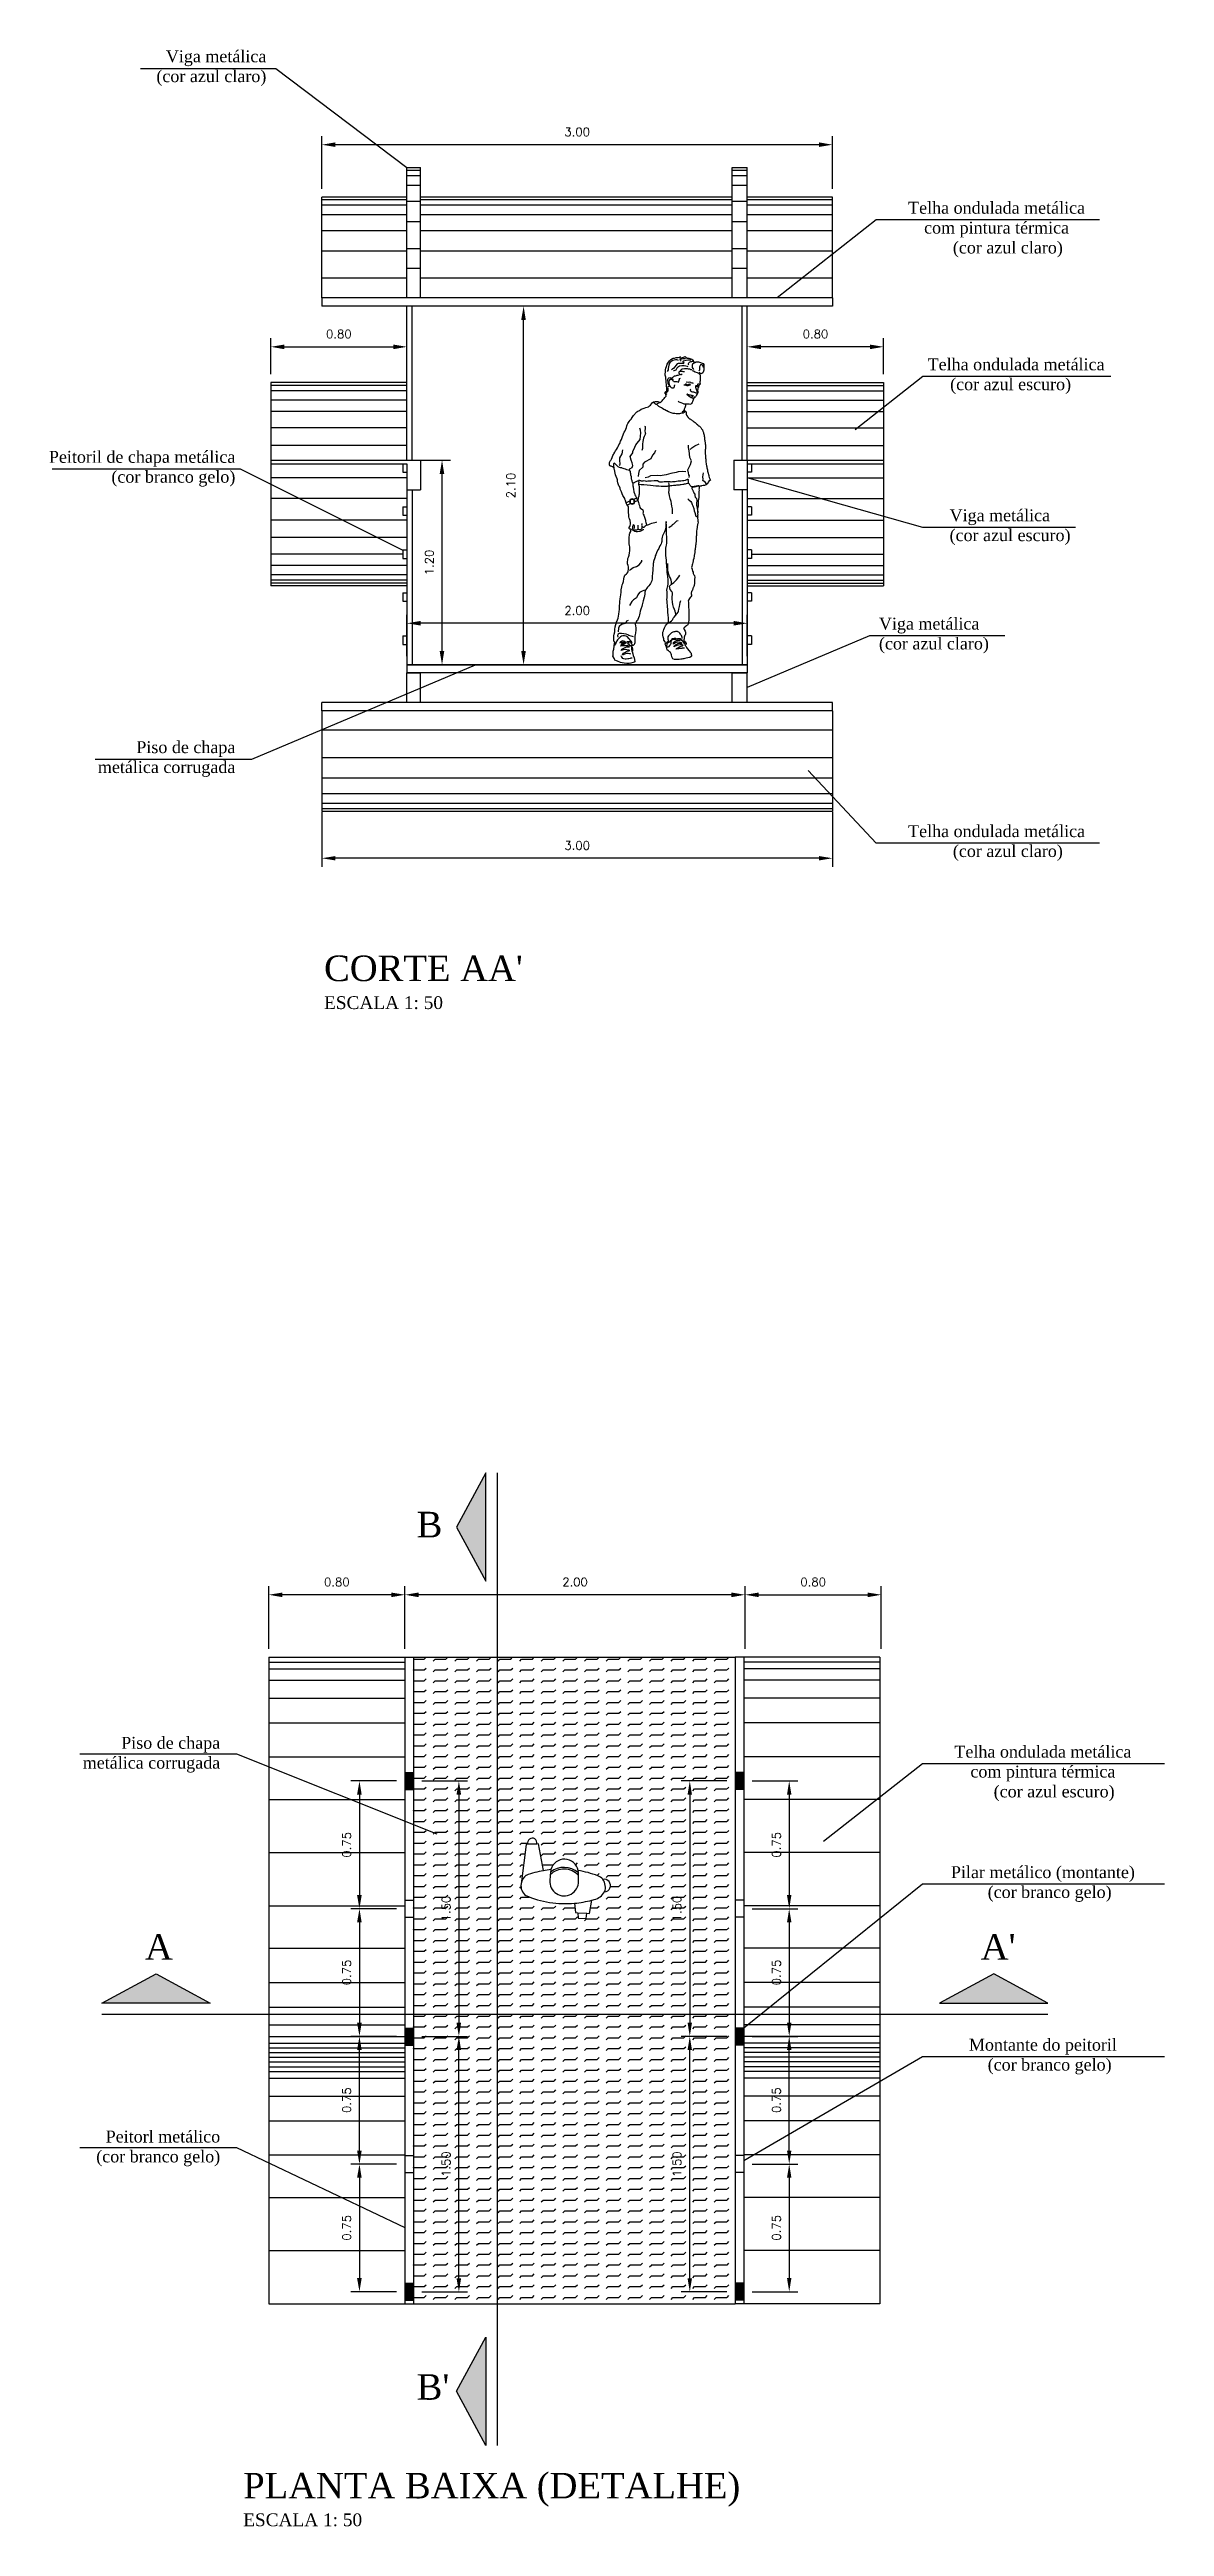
# Model space of a CAD drawing. Header units: millimetres. Extents: x 462 to 740, y -508 to -73.
# Drawn here: x 547.26 to 553.81, y -125.87 to -111.33 of the extents above; entities that cross this region are included whole.
import ezdxf

# ---------------------------------------------------------------- set-up
doc = ezdxf.new("R2010")
doc.units = ezdxf.units.MM
doc.header["$LTSCALE"] = 0.1
doc.header["$PDMODE"] = 3
doc.header["$PDSIZE"] = 0.005
for name, color, linetype in [('DESNIVEL-01', 1, 'Continuous'), ('MOBILIÁRIO_LAYOUT', 165, 'Continuous'), ('nivel', 1, 'Continuous'), ('Parede alta', 5, 'Continuous'), ('passarela', 7, 'Continuous'), ('PENA-01', 1, 'Continuous'), ('Texto', 2, 'Continuous')]:
    doc.layers.add(name, color=color, linetype=linetype)
doc.styles.add('RO-00', font='romans.shx')
doc.dimstyles.new('COTAS-50', dxfattribs={"dimscale": 0, "dimtxt": 0.05, "dimasz": 0.08, "dimexe": 0.05, "dimexo": 0.05, "dimgap": 0.05, "dimtad": 1, "dimzin": 1, "dimdsep": 46, "dimtxsty": 'RO-00', "dimcen": 2.5, "dimclrd": 6, "dimclre": 6, "dimclrt": 2, "dimadec": 0, "dimazin": 0, "dimtfac": 1, "dimtmove": 2, "dimatfit": 2, "dimfxl": 1, "dimtolj": 1, "dimtzin": 0, "dimarcsym": 0})

msp = doc.modelspace()

# ---------------------------------------------------------------- texts
at = {"layer": 'Texto'}
for s, insert, char_height, width, attachment_point in [('{\\fTimes New Roman|b0|i0|c0|p18;Viga metálica\\P(cor azul claro)}', (548.538, -111.334), 0.07, 0.9614, 3), ('{\\fTimes New Roman|b0|i0|c0|p18;Telha ondulada metálica\\Pcom pintura térmica\\P     (cor azul claro)}', (552.827, -112.223), 0.07, 1.3613, 2), ('{\\fTimes New Roman|b0|i0|c0|p18;Telha ondulada metálica\\P     (cor azul escuro)}', (552.422, -113.142), 0.07, 1.3613, 1), ('{\\fTimes New Roman|b0|i0|c0|p18;Peitoril de chapa metálica\\P           (cor branco gelo)}', (548.356, -113.685), 0.07, 1.3613, 3), ('{\\fTimes New Roman|b0|i0|c0|p18;Viga metálica\\P(cor azul escuro)}', (552.551, -114.028), 0.07, 0.9614, 1), ('{\\fTimes New Roman|b0|i0|c0|p18;Viga metálica\\P(cor azul claro)}', (552.136, -114.664), 0.07, 0.9614, 1), ('{\\fTimes New Roman|b0|i0|c0|p18;Piso de chapa \\Pmetálica corrugada}', (548.356, -115.389), 0.07, 1.3613, 3), ('{\\fTimes New Roman|b0|i0|c0|p18;Telha ondulada metálica\\P     (cor azul claro)}', (552.827, -115.882), 0.07, 1.3613, 2), ("{\\fTimes New Roman|b0|i0|c0|p18;CORTE AA'}", (548.877, -116.647), 0.15, 1.3613, 1), ('{\\fTimes New Roman|b0|i0|c0|p18;ESCALA 1: 50}', (548.877, -116.886), 0.075, 1.3613, 1), ('{\\fTimes New Roman|b0|i0|c0|p18;B}', (549.421, -119.912), 0.15, 1.3613, 1), ('{\\fTimes New Roman|b0|i0|c0|p18;Piso de chapa \\Pmetálica corrugada}', (548.267, -121.233), 0.07, 1.3613, 3), ('{\\fTimes New Roman|b0|i0|c0|p18;Telha ondulada metálica\\Pcom pintura térmica\\P     (cor azul escuro)}', (553.099, -121.285), 0.07, 1.3613, 2), ('{\\fTimes New Roman|b0|i0|c0|p18;Pilar metálico (montante)\\P   (cor branco gelo)}', (553.099, -121.992), 0.07, 1.3613, 2), ('{\\fTimes New Roman|b0|i0|c0|p18;A}', (547.825, -122.391), 0.15, 1.3613, 1), ("{\\fTimes New Roman|b0|i0|c0|p18;A'}", (552.734, -122.391), 0.15, 1.3613, 1), ('{\\fTimes New Roman|b0|i0|c0|p18;Montante do peitoril\\P   (cor branco gelo)}', (553.099, -123.005), 0.07, 1.3613, 2), ('{\\fTimes New Roman|b0|i0|c0|p18;Peitorl metálico\\P(cor branco gelo)}', (548.267, -123.544), 0.07, 1.3613, 3), ("{\\fTimes New Roman|b0|i0|c0|p18;B'}", (549.421, -124.974), 0.15, 1.3613, 1), ('{\\fTimes New Roman|b0|i0|c0|p18;PLANTA BAIXA (DETALHE)}', (548.402, -125.553), 0.15, 3.22502, 1), ('{\\fTimes New Roman|b0|i0|c0|p18;ESCALA 1: 50}', (548.402, -125.791), 0.075, 1.3613, 1)]:
    msp.add_mtext(s, dxfattribs=dict(at, insert=insert, char_height=char_height, width=width, attachment_point=attachment_point))

# ---------------------------------------------------------------- blocks, each defined once
blk = doc.blocks.new('*D0')
at = {"layer": 'Defpoints', "color": 0}
for p in [(550.049, -112.836), (550.14, -112.836), (550.055, -114.94)]:
    blk.add_point(p, dxfattribs=at)
at = {"layer": 'passarela', "color": 6, "lineweight": -2}
for p, q in [((550.09, -112.836), (549.999, -112.836)), ((550.049, -114.86), (550.049, -112.916)), ((550.005, -114.94), (549.999, -114.94))]:
    blk.add_line(p, q, dxfattribs=at)
at = {"layer": 'passarela', "color": 6}
for points in [[(550.035, -112.916), (550.062, -112.916), (550.049, -112.836)], [(550.035, -114.86), (550.062, -114.86), (550.049, -114.94)]]:
    blk.add_solid(points, dxfattribs=at)
at = {"layer": 'passarela', "color": 2, "insert": (549.974, -113.888), "char_height": 0.05, "attachment_point": 5, "rotation": 90, "style": 'RO-00'}
blk.add_mtext('\\A1;2.10', dxfattribs=at)
blk = doc.blocks.new('*D1')
at = {"layer": 'Defpoints', "color": 0}
for p in [(549.364, -113.74), (549.57, -113.74), (549.394, -114.94)]:
    blk.add_point(p, dxfattribs=at)
at = {"layer": 'passarela', "color": 6, "lineweight": -2}
for p, q in [((549.414, -113.74), (549.62, -113.74)), ((549.57, -114.86), (549.57, -113.82)), ((549.444, -114.94), (549.62, -114.94))]:
    blk.add_line(p, q, dxfattribs=at)
at = {"layer": 'passarela', "color": 6}
for points in [[(549.556, -113.82), (549.583, -113.82), (549.57, -113.74)], [(549.556, -114.86), (549.583, -114.86), (549.57, -114.94)]]:
    blk.add_solid(points, dxfattribs=at)
at = {"layer": 'passarela', "color": 2, "insert": (549.495, -114.34), "char_height": 0.05, "attachment_point": 5, "rotation": 90, "style": 'RO-00'}
blk.add_mtext('\\A1;1.20', dxfattribs=at)
blk = doc.blocks.new('*D2')
at = {"layer": 'Defpoints', "color": 0}
for p in [(551.363, -113.074), (551.363, -113.284), (552.163, -113.284)]:
    blk.add_point(p, dxfattribs=at)
at = {"layer": 'passarela', "color": 6, "lineweight": -2}
for p, q in [((551.363, -113.234), (551.363, -113.024)), ((552.083, -113.074), (551.443, -113.074)), ((552.163, -113.234), (552.163, -113.024))]:
    blk.add_line(p, q, dxfattribs=at)
at = {"layer": 'passarela', "color": 6}
for points in [[(551.443, -113.061), (551.443, -113.088), (551.363, -113.074)], [(552.083, -113.061), (552.083, -113.088), (552.163, -113.074)]]:
    blk.add_solid(points, dxfattribs=at)
at = {"layer": 'passarela', "color": 2, "insert": (551.763, -112.999), "char_height": 0.05, "attachment_point": 5, "style": 'RO-00'}
blk.add_mtext('\\A1;0.80', dxfattribs=at)
blk = doc.blocks.new('*D3')
at = {"layer": 'Defpoints', "color": 0}
for p in [(548.864, -111.888), (548.864, -112.196), (551.863, -112.196)]:
    blk.add_point(p, dxfattribs=at)
at = {"layer": 'passarela', "color": 6, "lineweight": -2}
for p, q in [((548.864, -112.146), (548.864, -111.838)), ((551.783, -111.888), (548.944, -111.888)), ((551.863, -112.146), (551.863, -111.838))]:
    blk.add_line(p, q, dxfattribs=at)
at = {"layer": 'passarela', "color": 6}
for points in [[(548.944, -111.874), (548.944, -111.901), (548.864, -111.888)], [(551.783, -111.874), (551.783, -111.901), (551.863, -111.888)]]:
    blk.add_solid(points, dxfattribs=at)
at = {"layer": 'passarela', "color": 2, "insert": (550.364, -111.813), "char_height": 0.05, "attachment_point": 5, "style": 'RO-00'}
blk.add_mtext('\\A1;3.00', dxfattribs=at)
blk = doc.blocks.new('*D4')
at = {"layer": 'Defpoints', "color": 0}
for p in [(549.364, -114.697), (549.364, -114.94), (551.363, -114.94)]:
    blk.add_point(p, dxfattribs=at)
at = {"layer": 'passarela', "color": 6, "lineweight": -2}
for p, q in [((549.364, -114.89), (549.364, -114.647)), ((551.283, -114.697), (549.444, -114.697)), ((551.363, -114.89), (551.363, -114.647))]:
    blk.add_line(p, q, dxfattribs=at)
at = {"layer": 'passarela', "color": 6}
for points in [[(549.444, -114.683), (549.444, -114.71), (549.364, -114.697)], [(551.283, -114.683), (551.283, -114.71), (551.363, -114.697)]]:
    blk.add_solid(points, dxfattribs=at)
at = {"layer": 'passarela', "color": 2, "insert": (550.364, -114.622), "char_height": 0.05, "attachment_point": 5, "style": 'RO-00'}
blk.add_mtext('\\A1;2.00', dxfattribs=at)
blk = doc.blocks.new('*D5')
at = {"layer": 'Defpoints', "color": 0}
for p in [(549.364, -113.074), (548.564, -113.284), (549.364, -113.284)]:
    blk.add_point(p, dxfattribs=at)
at = {"layer": 'passarela', "color": 6, "lineweight": -2}
for p, q in [((548.564, -113.234), (548.564, -113.024)), ((548.644, -113.074), (549.284, -113.074)), ((549.364, -113.234), (549.364, -113.024))]:
    blk.add_line(p, q, dxfattribs=at)
at = {"layer": 'passarela', "color": 6}
for points in [[(548.644, -113.061), (548.644, -113.088), (548.564, -113.074)], [(549.284, -113.061), (549.284, -113.088), (549.364, -113.074)]]:
    blk.add_solid(points, dxfattribs=at)
at = {"layer": 'passarela', "color": 2, "insert": (548.964, -112.999), "char_height": 0.05, "attachment_point": 5, "style": 'RO-00'}
blk.add_mtext('\\A1;0.80', dxfattribs=at)
blk = doc.blocks.new('*D6')
at = {"layer": 'Defpoints', "color": 0}
for p in [(548.864, -115.755), (551.863, -115.755), (548.864, -116.076)]:
    blk.add_point(p, dxfattribs=at)
at = {"layer": 'passarela', "color": 6, "lineweight": -2}
for p, q in [((548.864, -115.805), (548.864, -116.126)), ((551.863, -115.805), (551.863, -116.126)), ((551.783, -116.076), (548.944, -116.076))]:
    blk.add_line(p, q, dxfattribs=at)
at = {"layer": 'passarela', "color": 6}
for points in [[(548.944, -116.063), (548.944, -116.089), (548.864, -116.076)], [(551.783, -116.063), (551.783, -116.089), (551.863, -116.076)]]:
    blk.add_solid(points, dxfattribs=at)
at = {"layer": 'passarela', "color": 2, "insert": (550.364, -116.001), "char_height": 0.05, "attachment_point": 5, "style": 'RO-00'}
blk.add_mtext('\\A1;3.00', dxfattribs=at)
blk = doc.blocks.new('Rapaz')
at = {"linetype": 'Continuous'}
for points in [[(-0.2492, 0.9701), (-0.2501, 0.9664), (-0.2499, 0.9593), (-0.2489, 0.956), (-0.2467, 0.9506), (-0.2443, 0.9483), (-0.2405, 0.9473), (-0.2378, 0.9495), (-0.2354, 0.952), (-0.2365, 0.9495), (-0.2376, 0.9458), (-0.238, 0.9405), (-0.2383, 0.9388), (-0.2386, 0.9322), (-0.2386, 0.9282), (-0.2385, 0.924), (-0.2373, 0.9203), (-0.237, 0.9191), (-0.2376, 0.9176), (-0.2386, 0.9151), (-0.2384, 0.9135), (-0.2378, 0.9127), (-0.2365, 0.9111), (-0.2355, 0.9092), (-0.2344, 0.9078), (-0.2331, 0.9073), (-0.2337, 0.9033), (-0.2314, 0.9038), (-0.2314, 0.9012)], [(-0.1273, 0.9182), (-0.1274, 0.9238), (-0.1267, 0.9311), (-0.1258, 0.9355), (-0.1237, 0.9425), (-0.1237, 0.9467), (-0.1247, 0.9519), (-0.1255, 0.9602), (-0.1267, 0.9649), (-0.1284, 0.9705), (-0.1305, 0.9786), (-0.1349, 0.9852), (-0.1381, 0.9891), (-0.1429, 0.9931), (-0.1481, 0.9968), (-0.1506, 0.9982), (-0.1536, 0.9978), (-0.1549, 0.9981), (-0.16, 0.9996), (-0.1668, 0.9998), (-0.1739, 1.0023), (-0.1695, 0.9999), (-0.1745, 0.9978), (-0.181, 0.9996), (-0.1871, 1.0019), (-0.1889, 1.0035), (-0.1912, 1.0014), (-0.1955, 0.9981), (-0.2011, 0.9979), (-0.2048, 0.9969), (-0.2108, 0.9945), (-0.2151, 0.9911), (-0.217, 0.9864), (-0.2191, 0.9847), (-0.2233, 0.9841), (-0.2255, 0.9859), (-0.2327, 0.9856), (-0.2482, 0.9806), (-0.2498, 0.9769), (-0.25, 0.9701), (-0.25, 0.9681), (-0.2494, 0.9679), (-0.2468, 0.9735), (-0.2436, 0.9766), (-0.2431, 0.9757), (-0.2389, 0.9758), (-0.2363, 0.9702), (-0.2366, 0.9604), (-0.236, 0.9587), (-0.2343, 0.9561)], [(-0.2237, 0.984), (-0.219, 0.9839), (-0.2163, 0.9805), (-0.2137, 0.9782), (-0.2126, 0.9749), (-0.212, 0.9673), (-0.217, 0.9611)], [(-0.2015, 0.9755), (-0.1998, 0.9768), (-0.2008, 0.9796), (-0.2008, 0.981), (-0.201, 0.9831), (-0.203, 0.9848), (-0.2055, 0.9858), (-0.2081, 0.9869), (-0.2112, 0.9874), (-0.2134, 0.9879), (-0.2142, 0.9879)], [(-0.186, 0.9832), (-0.1834, 0.9847), (-0.1821, 0.9865), (-0.1828, 0.988), (-0.1844, 0.9891), (-0.1883, 0.9904), (-0.193, 0.9916), (-0.1985, 0.9922), (-0.2033, 0.9923), (-0.2078, 0.9921)], [(-0.199, 0.9701), (-0.1967, 0.9705), (-0.1917, 0.9717), (-0.1857, 0.9724), (-0.179, 0.9727), (-0.1712, 0.9717), (-0.1674, 0.9698), (-0.1654, 0.9682), (-0.1627, 0.9648), (-0.1605, 0.961), (-0.1589, 0.9591), (-0.1587, 0.9587), (-0.1522, 0.9562), (-0.1511, 0.9561)], [(-0.176, 0.9885), (-0.1739, 0.9902), (-0.1731, 0.9933), (-0.1755, 0.9945), (-0.1784, 0.9959), (-0.1825, 0.9965), (-0.1851, 0.9968), (-0.1896, 0.9968), (-0.1905, 0.9971)], [(-0.1865, 0.9797), (-0.184, 0.9801), (-0.1822, 0.9802), (-0.1776, 0.9806), (-0.1715, 0.9807), (-0.1662, 0.9802), (-0.1631, 0.979), (-0.1591, 0.9743), (-0.1556, 0.9696), (-0.1525, 0.9652), (-0.1483, 0.962), (-0.1448, 0.9603)], [(-0.1681, 0.9899), (-0.1651, 0.9911), (-0.1617, 0.9921), (-0.1574, 0.9926), (-0.1495, 0.9907), (-0.1403, 0.985), (-0.1379, 0.9816), (-0.1364, 0.9747), (-0.1346, 0.9694), (-0.1341, 0.9643), (-0.1334, 0.9595), (-0.1308, 0.9547)], [(-0.237, 0.9448), (-0.2362, 0.9457), (-0.2344, 0.9477), (-0.2298, 0.95), (-0.2219, 0.952), (-0.2171, 0.955), (-0.2124, 0.9565)], [(-0.2288, 0.9134), (-0.23, 0.9135), (-0.2314, 0.9135), (-0.2331, 0.914), (-0.2344, 0.914), (-0.2357, 0.9132), (-0.2368, 0.9118)], [(-0.2327, 0.9071), (-0.2319, 0.9071), (-0.2313, 0.9072), (-0.2295, 0.9073), (-0.2269, 0.9078), (-0.2255, 0.908), (-0.2241, 0.9083)], [(-0.2259, 0.8765), (-0.228, 0.878), (-0.2299, 0.8815), (-0.2316, 0.8859), (-0.2322, 0.8886), (-0.2309, 0.8942), (-0.2318, 0.8977), (-0.2317, 0.9008)], [(-0.2239, 0.9084), (-0.2261, 0.9067), (-0.2276, 0.9066), (-0.2297, 0.9058), (-0.2314, 0.9045), (-0.2321, 0.9035)], [(-0.2234, 0.9089), (-0.2236, 0.9073), (-0.2236, 0.9038), (-0.2239, 0.8999), (-0.2254, 0.8964), (-0.227, 0.8918), (-0.2277, 0.89), (-0.2277, 0.887), (-0.2265, 0.8845), (-0.2254, 0.8843), (-0.2229, 0.8848), (-0.2212, 0.8856), (-0.2197, 0.8865), (-0.2175, 0.8872), (-0.2152, 0.887), (-0.2142, 0.8871), (-0.2115, 0.8876), (-0.2094, 0.8886), (-0.2077, 0.8902), (-0.2067, 0.8938), (-0.2066, 0.8958), (-0.208, 0.8964)], [(-0.2163, 0.9155), (-0.214, 0.9166), (-0.212, 0.9166), (-0.2085, 0.9177), (-0.2075, 0.9184)], [(-0.2112, 0.9594), (-0.2095, 0.9599), (-0.2083, 0.9604), (-0.2065, 0.961), (-0.2042, 0.9616), (-0.2002, 0.9624), (-0.1975, 0.9628), (-0.1917, 0.9632), (-0.1874, 0.9633), (-0.1811, 0.9623), (-0.1793, 0.9617), (-0.1759, 0.9597), (-0.174, 0.9582), (-0.1732, 0.9568)], [(-0.2075, 0.9184), (-0.2043, 0.9192), (-0.2006, 0.9191), (-0.1925, 0.9199)], [(-0.1849, 0.9115), (-0.188, 0.9114), (-0.1921, 0.9103), (-0.1953, 0.9089), (-0.199, 0.9085), (-0.2022, 0.9098), (-0.2057, 0.911), (-0.2075, 0.9124)], [(-0.2058, 0.9132), (-0.2049, 0.9127), (-0.2019, 0.912), (-0.2005, 0.9118), (-0.1975, 0.9111), (-0.1943, 0.9124), (-0.1924, 0.9132), (-0.1903, 0.9135), (-0.1891, 0.9137)], [(-0.187, 0.953), (-0.1834, 0.9537), (-0.1806, 0.9539), (-0.1779, 0.9544), (-0.1744, 0.9548), (-0.172, 0.9547), (-0.1697, 0.9535), (-0.1688, 0.9523), (-0.1692, 0.9506), (-0.1692, 0.9485), (-0.1704, 0.947), (-0.1718, 0.9462), (-0.1741, 0.9452), (-0.1765, 0.9452), (-0.1793, 0.9466)], [(-0.1528, 0.9218), (-0.1552, 0.9218), (-0.1621, 0.9213), (-0.1676, 0.9201), (-0.1697, 0.9259), (-0.1705, 0.9298), (-0.1714, 0.9318), (-0.1737, 0.9324)], [(-0.172, 0.9437), (-0.1711, 0.9433), (-0.1652, 0.9414), (-0.1624, 0.9412), (-0.1598, 0.9399), (-0.1572, 0.9391), (-0.1537, 0.9388), (-0.1506, 0.9362), (-0.1484, 0.9345), (-0.1475, 0.934)], [(-0.1544, 0.9109), (-0.1542, 0.9094), (-0.1532, 0.9062), (-0.1527, 0.9007), (-0.1498, 0.8997), (-0.1469, 0.9004), (-0.1449, 0.9016), (-0.1418, 0.9041), (-0.1402, 0.9057), (-0.1383, 0.908), (-0.1366, 0.9099), (-0.1351, 0.9118), (-0.1336, 0.915), (-0.1334, 0.9187), (-0.1325, 0.9248), (-0.1325, 0.9285), (-0.1337, 0.9314), (-0.1363, 0.934), (-0.1394, 0.9345), (-0.1424, 0.9337), (-0.1445, 0.9323), (-0.1479, 0.9302), (-0.1492, 0.9282), (-0.1495, 0.9274)], [(-0.1518, 0.9219), (-0.151, 0.9232), (-0.1494, 0.925), (-0.1466, 0.9271), (-0.1442, 0.9288), (-0.1411, 0.9302), (-0.1401, 0.9297), (-0.1392, 0.928), (-0.1377, 0.9253), (-0.1363, 0.9203), (-0.1361, 0.9178), (-0.1362, 0.916), (-0.137, 0.9135), (-0.1377, 0.9115), (-0.1393, 0.9088), (-0.1409, 0.9069), (-0.142, 0.9059)], [(-0.136, 0.9058), (-0.1327, 0.9048), (-0.1322, 0.9021), (-0.1325, 0.8999), (-0.1324, 0.8955), (-0.133, 0.8917), (-0.1318, 0.8893), (-0.1313, 0.8884), (-0.1286, 0.8859), (-0.126, 0.8846), (-0.1231, 0.8837), (-0.1223, 0.8839), (-0.1226, 0.8836), (-0.126, 0.8824), (-0.1285, 0.8822), (-0.129, 0.8822)], [(-0.1273, 0.9182), (-0.1264, 0.9172), (-0.127, 0.9132), (-0.1276, 0.9058), (-0.1282, 0.9035), (-0.1286, 0.8994), (-0.1286, 0.8968), (-0.1285, 0.8937), (-0.1281, 0.8895), (-0.1256, 0.8878), (-0.1229, 0.8861), (-0.1246, 0.8853)], [(-0.1908, 0.847), (-0.1902, 0.8448), (-0.19, 0.8419), (-0.1896, 0.8394), (-0.1891, 0.8378), (-0.1882, 0.8356), (-0.1877, 0.8336), (-0.1866, 0.8311), (-0.1858, 0.8285), (-0.1854, 0.8271), (-0.1864, 0.8266), (-0.1866, 0.8266), (-0.187, 0.8266), (-0.1874, 0.8266), (-0.1879, 0.8264), (-0.1882, 0.8263), (-0.1885, 0.8262), (-0.1891, 0.8257), (-0.1895, 0.8253), (-0.1896, 0.8252), (-0.1902, 0.825), (-0.1903, 0.8248), (-0.1903, 0.8246), (-0.1908, 0.8241), (-0.1915, 0.8235), (-0.1916, 0.8233), (-0.1921, 0.8225), (-0.1923, 0.8219), (-0.1923, 0.821), (-0.1927, 0.8199), (-0.1927, 0.8196), (-0.1932, 0.8188), (-0.1932, 0.817), (-0.1932, 0.8163), (-0.1932, 0.8158), (-0.1932, 0.8153), (-0.1932, 0.8134), (-0.1937, 0.8131), (-0.1943, 0.8122), (-0.1949, 0.8117), (-0.1952, 0.8112), (-0.1955, 0.8102), (-0.1964, 0.8086), (-0.1967, 0.8082), (-0.1973, 0.8073), (-0.1975, 0.8071), (-0.1983, 0.8061), (-0.1988, 0.8053), (-0.1995, 0.804), (-0.2001, 0.8034), (-0.2012, 0.8023), (-0.2022, 0.8018), (-0.2037, 0.8006), (-0.2048, 0.8001), (-0.2063, 0.7991), (-0.2083, 0.7977), (-0.2098, 0.7967), (-0.2111, 0.7957), (-0.2124, 0.7949), (-0.214, 0.7936), (-0.2152, 0.7924), (-0.217, 0.791), (-0.2189, 0.7898), (-0.2217, 0.7878), (-0.2229, 0.7867), (-0.2248, 0.7853), (-0.2257, 0.7843), (-0.2277, 0.7826), (-0.2295, 0.7812), (-0.2312, 0.7799), (-0.2336, 0.7778), (-0.2359, 0.776), (-0.2369, 0.7752), (-0.2392, 0.773), (-0.2402, 0.7717), (-0.2412, 0.7702), (-0.2418, 0.7696), (-0.2432, 0.7679), (-0.2446, 0.7656), (-0.2458, 0.7639), (-0.2464, 0.7626), (-0.247, 0.7609), (-0.2474, 0.76), (-0.2484, 0.7574), (-0.2487, 0.7557), (-0.2492, 0.7543), (-0.2496, 0.753), (-0.2504, 0.7498), (-0.2514, 0.7467), (-0.2518, 0.7439), (-0.2521, 0.74), (-0.2525, 0.7372), (-0.2525, 0.7348), (-0.2525, 0.7322), (-0.2531, 0.729), (-0.2537, 0.7275), (-0.254, 0.7263), (-0.2542, 0.7243), (-0.2547, 0.7217), (-0.2552, 0.7177), (-0.2553, 0.7165), (-0.2557, 0.7136), (-0.2558, 0.7112), (-0.2553, 0.706), (-0.2553, 0.703), (-0.2553, 0.7025), (-0.2551, 0.6994), (-0.2547, 0.6958), (-0.2546, 0.6918), (-0.2546, 0.6894), (-0.2548, 0.6855), (-0.2553, 0.6802), (-0.256, 0.6769), (-0.2562, 0.6715), (-0.2563, 0.6687), (-0.2563, 0.6646), (-0.2568, 0.6613), (-0.2578, 0.6527), (-0.2591, 0.6473), (-0.2598, 0.6432), (-0.2604, 0.6398), (-0.2619, 0.6333), (-0.2625, 0.6299), (-0.2634, 0.6266), (-0.2641, 0.6228), (-0.2657, 0.6178), (-0.2661, 0.6161), (-0.2666, 0.6128), (-0.2677, 0.6091), (-0.2688, 0.6063), (-0.2711, 0.6028), (-0.2724, 0.5998), (-0.2665, 0.5963), (-0.265, 0.5937), (-0.2638, 0.5922), (-0.2636, 0.5912), (-0.2623, 0.5886), (-0.2605, 0.5866), (-0.2577, 0.5851), (-0.2551, 0.584), (-0.2522, 0.5829), (-0.2504, 0.5826), (-0.2478, 0.5823), (-0.2443, 0.5818), (-0.2423, 0.5814), (-0.2411, 0.5809), (-0.2388, 0.5805), (-0.237, 0.5802), (-0.2359, 0.58), (-0.2359, 0.58), (-0.2355, 0.5788), (-0.2355, 0.5767), (-0.235, 0.5745), (-0.2348, 0.5727), (-0.2344, 0.5707), (-0.2348, 0.5678), (-0.2344, 0.5633), (-0.234, 0.5584), (-0.2339, 0.5544), (-0.2338, 0.5516), (-0.234, 0.5478), (-0.2338, 0.544), (-0.2329, 0.5383), (-0.2317, 0.5322), (-0.2314, 0.5254), (-0.2318, 0.5211), (-0.2313, 0.5153), (-0.2297, 0.5078), (-0.23, 0.5014), (-0.2302, 0.4977), (-0.2305, 0.4947), (-0.2301, 0.4914), (-0.2308, 0.4862), (-0.2298, 0.4854), (-0.23, 0.4805), (-0.23, 0.478), (-0.2301, 0.4752), (-0.2307, 0.4733), (-0.2307, 0.4714), (-0.2308, 0.4688), (-0.2306, 0.466), (-0.2314, 0.4629), (-0.231, 0.4591), (-0.2303, 0.4575), (-0.2298, 0.4558), (-0.2291, 0.4521), (-0.2285, 0.4505), (-0.2281, 0.4478), (-0.2281, 0.4441), (-0.2279, 0.4416), (-0.2277, 0.441), (-0.2276, 0.4406), (-0.2266, 0.4342), (-0.2267, 0.4311), (-0.2267, 0.4261), (-0.2262, 0.4227), (-0.2261, 0.4201), (-0.2256, 0.4162), (-0.2256, 0.4135), (-0.2256, 0.4113), (-0.2255, 0.408), (-0.2255, 0.4042), (-0.2251, 0.4014), (-0.2249, 0.3996), (-0.2243, 0.395), (-0.2241, 0.3936), (-0.2238, 0.3897), (-0.2236, 0.3891), (-0.2236, 0.3854), (-0.223, 0.3807), (-0.2224, 0.378), (-0.2222, 0.3744), (-0.2214, 0.3708), (-0.2205, 0.3645), (-0.2204, 0.3621), (-0.2198, 0.3595), (-0.2188, 0.3548), (-0.2187, 0.3516), (-0.2179, 0.3469), (-0.2172, 0.3443), (-0.216, 0.3388), (-0.2158, 0.3367), (-0.2149, 0.3319), (-0.2135, 0.3277), (-0.2126, 0.3245), (-0.211, 0.3185), (-0.2103, 0.3151), (-0.2118, 0.3097), (-0.2123, 0.3085), (-0.2136, 0.3038), (-0.215, 0.2999), (-0.216, 0.2959), (-0.2175, 0.2917), (-0.2178, 0.2914), (-0.2197, 0.2892), (-0.2209, 0.2832), (-0.2203, 0.2778), (-0.2199, 0.2753), (-0.2201, 0.2725), (-0.2202, 0.2715), (-0.2202, 0.269), (-0.2198, 0.2665), (-0.2202, 0.2628), (-0.2191, 0.2576), (-0.2184, 0.2561), (-0.2172, 0.2538), (-0.2163, 0.2514), (-0.2162, 0.2512), (-0.215, 0.2494), (-0.2144, 0.2477), (-0.2142, 0.2442), (-0.2136, 0.242), (-0.2118, 0.2394), (-0.2106, 0.2375), (-0.2099, 0.2351), (-0.2095, 0.2325), (-0.2093, 0.2299), (-0.2093, 0.2291), (-0.21, 0.2259), (-0.2101, 0.2238), (-0.2099, 0.2234), (-0.2098, 0.2231), (-0.2078, 0.2202), (-0.2058, 0.2172), (-0.2032, 0.2139), (-0.2004, 0.2093), (-0.1995, 0.2067), (-0.1999, 0.2018), (-0.2005, 0.1937), (-0.2005, 0.1889), (-0.2006, 0.1833), (-0.201, 0.1792), (-0.201, 0.1738), (-0.2009, 0.1687), (-0.201, 0.1631), (-0.201, 0.1594), (-0.201, 0.1562), (-0.2009, 0.1517), (-0.2009, 0.149), (-0.2009, 0.1463), (-0.2009, 0.1427), (-0.2006, 0.1379), (-0.1996, 0.1322), (-0.1978, 0.1288), (-0.1963, 0.1272), (-0.1934, 0.1254), (-0.1907, 0.1232), (-0.1892, 0.1216), (-0.1872, 0.1203), (-0.1844, 0.1169), (-0.1846, 0.1166), (-0.1856, 0.1141), (-0.1866, 0.1135), (-0.1891, 0.1081), (-0.1902, 0.1044), (-0.1905, 0.1011), (-0.19, 0.0975), (-0.189, 0.0949), (-0.1877, 0.0924), (-0.1874, 0.0918), (-0.1861, 0.0881), (-0.1859, 0.0849), (-0.1856, 0.0828), (-0.1853, 0.0794), (-0.185, 0.0779), (-0.1856, 0.0762), (-0.1858, 0.0762), (-0.1884, 0.0746), (-0.1902, 0.0729), (-0.1916, 0.0711), (-0.1924, 0.0688), (-0.1928, 0.0669), (-0.1922, 0.0652), (-0.1915, 0.0626), (-0.1881, 0.0643), (-0.1892, 0.0611), (-0.1922, 0.0577), (-0.1938, 0.0543), (-0.1958, 0.0513), (-0.1968, 0.0499), (-0.2011, 0.0447), (-0.2027, 0.0431), (-0.2061, 0.0392), (-0.2085, 0.0357), (-0.2092, 0.0346), (-0.2093, 0.0331), (-0.2103, 0.0298), (-0.2103, 0.0267), (-0.2087, 0.0247), (-0.2042, 0.0217), (-0.1978, 0.021), (-0.1929, 0.0195), (-0.1887, 0.0182), (-0.185, 0.0174), (-0.1815, 0.017), (-0.1782, 0.0164), (-0.1756, 0.0161), (-0.1699, 0.0152), (-0.1648, 0.0149), (-0.1622, 0.0149), (-0.1591, 0.0149), (-0.155, 0.015), (-0.1492, 0.018), (-0.1459, 0.0242), (-0.1449, 0.0301), (-0.1439, 0.0338), (-0.1413, 0.0379), (-0.1383, 0.0402), (-0.136, 0.0426), (-0.1349, 0.045), (-0.1319, 0.0449), (-0.131, 0.0472), (-0.1294, 0.0523), (-0.1281, 0.0558), (-0.1267, 0.0611), (-0.1243, 0.0657), (-0.1253, 0.0689), (-0.1242, 0.0732), (-0.1198, 0.0788), (-0.1194, 0.0831), (-0.1178, 0.089), (-0.116, 0.0946), (-0.1163, 0.1007), (-0.117, 0.1047), (-0.1185, 0.1084), (-0.1203, 0.113), (-0.1222, 0.1187), (-0.1255, 0.1255), (-0.1288, 0.1296), (-0.1315, 0.1324), (-0.1331, 0.1341), (-0.1346, 0.1374), (-0.1351, 0.1408), (-0.1355, 0.1458), (-0.1349, 0.1521), (-0.1337, 0.1583), (-0.1324, 0.1706), (-0.1323, 0.1746), (-0.1324, 0.1795), (-0.1319, 0.1871), (-0.1313, 0.194), (-0.131, 0.1983), (-0.1305, 0.2058), (-0.1299, 0.2109), (-0.1303, 0.2166), (-0.1304, 0.2254), (-0.1305, 0.2305), (-0.1303, 0.2362), (-0.13, 0.241), (-0.1303, 0.2465), (-0.133, 0.255), (-0.1339, 0.2614), (-0.1342, 0.2668), (-0.134, 0.2752), (-0.1331, 0.2856), (-0.132, 0.2925), (-0.1309, 0.3003), (-0.1303, 0.3085), (-0.1293, 0.3175), (-0.1292, 0.3227), (-0.1289, 0.3281), (-0.1282, 0.3388), (-0.1269, 0.3463), (-0.1266, 0.3547), (-0.1263, 0.3632), (-0.1259, 0.3709), (-0.1259, 0.3787), (-0.1276, 0.384), (-0.1284, 0.3884), (-0.1299, 0.3949), (-0.1297, 0.4031), (-0.1294, 0.4085), (-0.1292, 0.4166), (-0.1288, 0.4224), (-0.129, 0.429), (-0.1287, 0.4369), (-0.1283, 0.4438), (-0.1284, 0.4503), (-0.1285, 0.4548), (-0.1277, 0.4612), (-0.1274, 0.4656), (-0.1269, 0.4636), (-0.1267, 0.4562), (-0.1262, 0.4501), (-0.1261, 0.4473), (-0.1256, 0.4421), (-0.1238, 0.4368), (-0.1221, 0.4318), (-0.1205, 0.4291), (-0.1185, 0.4248), (-0.1168, 0.4207), (-0.1158, 0.4186), (-0.1139, 0.4141), (-0.1138, 0.4092), (-0.1134, 0.4057), (-0.1131, 0.4005), (-0.1126, 0.3964), (-0.1115, 0.3926), (-0.1101, 0.39), (-0.1071, 0.3861), (-0.1043, 0.3804), (-0.103, 0.3773), (-0.1008, 0.3737), (-0.0973, 0.3663), (-0.0962, 0.3635), (-0.0947, 0.3601), (-0.0933, 0.357), (-0.0919, 0.3539), (-0.091, 0.3496), (-0.0889, 0.3432), (-0.0874, 0.3386), (-0.0866, 0.3346), (-0.0856, 0.3307), (-0.0847, 0.3305), (-0.0845, 0.3246), (-0.0847, 0.3205), (-0.0841, 0.3139), (-0.0835, 0.3048), (-0.0832, 0.2986), (-0.0827, 0.2934), (-0.082, 0.2887), (-0.0819, 0.285), (-0.0814, 0.277), (-0.0811, 0.2732), (-0.0806, 0.272), (-0.0785, 0.267), (-0.0768, 0.2633), (-0.0746, 0.2597), (-0.071, 0.2551), (-0.0666, 0.2514), (-0.064, 0.2484), (-0.0614, 0.2436), (-0.0598, 0.2411), (-0.0581, 0.2344), (-0.0578, 0.2301), (-0.0572, 0.2212), (-0.0556, 0.2191), (-0.0529, 0.2071), (-0.0513, 0.2018), (-0.0494, 0.1937), (-0.0477, 0.1878), (-0.0452, 0.1791), (-0.0427, 0.1724), (-0.0414, 0.1665), (-0.0401, 0.1605), (-0.039, 0.1562), (-0.0375, 0.1509), (-0.0353, 0.1457), (-0.0339, 0.1427), (-0.0326, 0.1419), (-0.0311, 0.1419), (-0.0302, 0.1396), (-0.0299, 0.1377), (-0.029, 0.135), (-0.0273, 0.1322), (-0.0266, 0.1308), (-0.0275, 0.1255), (-0.0283, 0.1183), (-0.028, 0.1124), (-0.0279, 0.1089), (-0.0273, 0.1049), (-0.0269, 0.1013), (-0.0263, 0.0971), (-0.0259, 0.0964), (-0.0257, 0.0914), (-0.0255, 0.0882), (-0.0254, 0.0857), (-0.0253, 0.081), (-0.0252, 0.0746), (-0.0249, 0.0698), (-0.024, 0.066), (-0.0219, 0.0621), (-0.0213, 0.062), (-0.0197, 0.0615), (-0.0141, 0.0613), (-0.0136, 0.0612), (-0.0139, 0.0569), (-0.0138, 0.0525), (-0.014, 0.0493), (-0.0159, 0.042), (-0.0162, 0.0415), (-0.0182, 0.0342), (-0.0193, 0.0289), (-0.0233, 0.0206), (-0.0242, 0.0149), (-0.0247, 0.0078), (-0.0234, 0.0066), (-0.0198, 0.0059), (-0.0125, 0.0034), (-0.0065, 0.0024), (0.0008, 0.0019), (0.0096, 0.003), (0.0163, 0.0046), (0.0212, 0.006), (0.0311, 0.01), (0.0396, 0.0133), (0.0417, 0.0173), (0.0462, 0.0263), (0.0455, 0.0295), (0.0457, 0.0353), (0.0454, 0.0381), (0.0451, 0.043), (0.0438, 0.0491), (0.0425, 0.0584), (0.0423, 0.0611), (0.0413, 0.0677), (0.0395, 0.0706), (0.0422, 0.0726), (0.0433, 0.0757), (0.0434, 0.0792), (0.0436, 0.0868), (0.0432, 0.0927), (0.0426, 0.0975), (0.0402, 0.1053), (0.0396, 0.1131), (0.0386, 0.1216), (0.0366, 0.1294), (0.0343, 0.1372), (0.0316, 0.1447), (0.0297, 0.1501), (0.0283, 0.1563), (0.027, 0.1627), (0.0261, 0.172), (0.025, 0.1785), (0.0249, 0.1844), (0.0245, 0.1914), (0.0238, 0.1982), (0.0233, 0.2041), (0.0229, 0.213), (0.022, 0.22), (0.0208, 0.2261), (0.0193, 0.2351), (0.0189, 0.2429), (0.0173, 0.2518), (0.016, 0.2585), (0.0137, 0.2629), (0.0119, 0.2692), (0.0111, 0.278), (0.0096, 0.2842), (0.007, 0.29), (0.0025, 0.2947), (-0.0005, 0.2973), (-0.0029, 0.3008), (-0.0032, 0.3043), (-0.004, 0.3092), (-0.0044, 0.3137), (-0.0044, 0.3179), (-0.0039, 0.3221), (-0.0016, 0.3277), (-0.001, 0.3346), (-0.0018, 0.3391), (-0.0024, 0.3448), (-0.0045, 0.3492), (-0.0066, 0.3555), (-0.0078, 0.363), (-0.0087, 0.37), (-0.0092, 0.3773), (-0.0092, 0.3827), (-0.0077, 0.3872), (-0.0066, 0.3926), (-0.0071, 0.3988), (-0.0072, 0.4054), (-0.0072, 0.4103), (-0.0071, 0.4155), (-0.0073, 0.4199), (-0.0076, 0.4236), (-0.0087, 0.427), (-0.0118, 0.4327), (-0.0126, 0.4357), (-0.0131, 0.4402), (-0.0109, 0.4402), (-0.0087, 0.4407), (-0.0072, 0.442), (-0.0067, 0.4458), (-0.0088, 0.4494), (-0.01, 0.4521), (-0.0112, 0.4567), (-0.0114, 0.4608), (-0.0097, 0.4683), (-0.0081, 0.4737), (-0.007, 0.4766), (-0.006, 0.4804), (-0.006, 0.4827), (-0.0052, 0.4883), (-0.0047, 0.4932), (-0.0048, 0.4982), (-0.0048, 0.5025), (-0.0045, 0.5065), (-0.0041, 0.5122), (-0.0029, 0.515), (-0.0016, 0.5161), (0.0028, 0.5254), (0.0023, 0.5257), (0.0053, 0.53), (0.0047, 0.531), (0.0053, 0.5337), (0.0077, 0.5384), (0.008, 0.5398), (0.0101, 0.5435), (0.0119, 0.5469), (0.0135, 0.5506), (0.0162, 0.5556), (0.0177, 0.559), (0.0182, 0.5617), (0.02, 0.5665), (0.0224, 0.5712), (0.0231, 0.574), (0.0254, 0.579), (0.0265, 0.5816), (0.0299, 0.5911), (0.0311, 0.5965), (0.0319, 0.6008), (0.033, 0.6044), (0.0355, 0.6117), (0.0374, 0.6176), (0.0389, 0.6232), (0.04, 0.628), (0.0405, 0.6307), (0.041, 0.633), (0.0425, 0.6376), (0.0437, 0.6413), (0.0439, 0.6411), (0.0475, 0.6431), (0.0478, 0.6431), (0.0503, 0.6442), (0.052, 0.6454), (0.0521, 0.6457), (0.0537, 0.6458), (0.0559, 0.6473), (0.0571, 0.6497), (0.0573, 0.652), (0.0573, 0.6542), (0.0576, 0.6577), (0.0568, 0.6599), (0.0555, 0.6619), (0.0537, 0.6647), (0.0521, 0.6667), (0.0506, 0.6691), (0.0483, 0.6743), (0.0462, 0.6808), (0.0444, 0.6833), (0.0436, 0.6855), (0.0405, 0.6918), (0.038, 0.6961), (0.0348, 0.7004), (0.0317, 0.7052), (0.0297, 0.7098), (0.0269, 0.7154), (0.0243, 0.7202), (0.0213, 0.7268), (0.0186, 0.7325), (0.0157, 0.7395), (0.0151, 0.7422), (0.0126, 0.7478), (0.0115, 0.7514), (0.0093, 0.7567), (0.0068, 0.7612), (0.0046, 0.7663), (0.0021, 0.7723), (0.0006, 0.7773), (-0.0006, 0.7808), (-0.0022, 0.7846), (-0.0044, 0.7886), (-0.0071, 0.7912), (-0.0103, 0.796), (-0.014, 0.8004), (-0.0148, 0.8014), (-0.0166, 0.804), (-0.0191, 0.8077), (-0.0213, 0.8107), (-0.025, 0.8158), (-0.0263, 0.8178), (-0.0302, 0.8221), (-0.0321, 0.8233), (-0.0354, 0.8251), (-0.04, 0.8274), (-0.0455, 0.8313), (-0.0495, 0.833), (-0.0555, 0.8349), (-0.0611, 0.8372), (-0.0654, 0.8386), (-0.0694, 0.8397), (-0.0731, 0.8422), (-0.0764, 0.8448), (-0.08, 0.8489), (-0.0829, 0.8532), (-0.086, 0.8558), (-0.0919, 0.8569), (-0.0952, 0.8569), (-0.0997, 0.8562), (-0.1024, 0.856), (-0.1054, 0.8546), (-0.1065, 0.8541), (-0.1082, 0.8532), (-0.11, 0.8548), (-0.1144, 0.8584), (-0.1164, 0.8617), (-0.1189, 0.8646), (-0.1205, 0.8667), (-0.1233, 0.8695), (-0.1248, 0.8713), (-0.1269, 0.8737), (-0.1279, 0.8756), (-0.1266, 0.8768), (-0.1268, 0.8811), (-0.1292, 0.8801)], [(-0.2298, 0.8817), (-0.2296, 0.8813)], [(-0.2272, 0.8781), (-0.2259, 0.8765), (-0.2254, 0.8754), (-0.2246, 0.8744), (-0.223, 0.8716), (-0.2209, 0.8695), (-0.2193, 0.8685), (-0.2175, 0.8672), (-0.216, 0.8638), (-0.2157, 0.862), (-0.2146, 0.8588), (-0.2132, 0.8562), (-0.2131, 0.8555), (-0.2119, 0.8531), (-0.2106, 0.8506), (-0.2078, 0.8479), (-0.2047, 0.8472), (-0.2021, 0.8476), (-0.1996, 0.8475), (-0.1971, 0.8476), (-0.1937, 0.8477), (-0.1931, 0.8477), (-0.1908, 0.8479), (-0.1902, 0.8454), (-0.1892, 0.8393), (-0.1887, 0.8364), (-0.1866, 0.8315), (-0.1856, 0.8292), (-0.1853, 0.8279), (-0.1874, 0.8268), (-0.1884, 0.8263), (-0.1897, 0.8247), (-0.1911, 0.8224), (-0.1922, 0.8211), (-0.1929, 0.8169), (-0.1932, 0.8134)], [(-0.2186, 0.8731), (-0.2175, 0.8687), (-0.2151, 0.8667), (-0.2129, 0.8676), (-0.2093, 0.8685), (-0.2062, 0.8703), (-0.2026, 0.8736), (-0.1985, 0.8768), (-0.196, 0.8806)], [(-0.2171, 0.8754), (-0.2153, 0.8754), (-0.2126, 0.8759), (-0.2103, 0.8762), (-0.2071, 0.877), (-0.2043, 0.8775), (-0.2015, 0.8782), (-0.1996, 0.8786), (-0.196, 0.8801), (-0.195, 0.8812), (-0.1967, 0.8794), (-0.1984, 0.8787), (-0.1996, 0.8768), (-0.2009, 0.8744), (-0.2025, 0.8736), (-0.2057, 0.8721), (-0.2095, 0.8714), (-0.211, 0.8715), (-0.2136, 0.8731), (-0.2144, 0.8752), (-0.215, 0.8762)], [(-0.1908, 0.8477), (-0.1877, 0.8477), (-0.1863, 0.848), (-0.1814, 0.8498), (-0.1767, 0.8523), (-0.1726, 0.8533), (-0.1695, 0.8547), (-0.1666, 0.8579)], [(-0.1861, 0.8258), (-0.1866, 0.8243), (-0.1869, 0.8221), (-0.1856, 0.8203), (-0.1828, 0.8191), (-0.1794, 0.8184), (-0.1773, 0.8181), (-0.1747, 0.8175), (-0.1714, 0.8168), (-0.1664, 0.8164), (-0.1636, 0.8163), (-0.16, 0.8162), (-0.1557, 0.817), (-0.1527, 0.8177), (-0.15, 0.8179), (-0.1469, 0.8188), (-0.1433, 0.8201), (-0.1386, 0.8217), (-0.1352, 0.8229), (-0.1293, 0.8259), (-0.1283, 0.8263), (-0.1231, 0.829), (-0.12, 0.831), (-0.1155, 0.8339), (-0.1117, 0.8355), (-0.1075, 0.8377), (-0.1035, 0.8406), (-0.0999, 0.8438), (-0.0977, 0.8455), (-0.0951, 0.847), (-0.0929, 0.8479), (-0.0892, 0.8502), (-0.0882, 0.8532), (-0.0902, 0.8552)], [(-0.1858, 0.8272), (-0.1836, 0.8248), (-0.1801, 0.8215)], [(-0.1278, 0.884), (-0.1283, 0.886)], [(-0.1043, 0.8523), (-0.103, 0.851), (-0.1003, 0.8502), (-0.0983, 0.8492), (-0.0966, 0.8482)], [(-0.057, 0.7765), (-0.0584, 0.7749), (-0.0594, 0.7731), (-0.0594, 0.7681), (-0.0577, 0.7609), (-0.0591, 0.7546), (-0.0598, 0.7526), (-0.0594, 0.7493), (-0.0553, 0.7429), (-0.0536, 0.7368), (-0.0512, 0.7267), (-0.0499, 0.7171), (-0.0506, 0.7111), (-0.0502, 0.7032), (-0.0482, 0.6967)], [(-0.0068, 0.6368), (-0.0085, 0.6367), (-0.0164, 0.6419), (-0.0188, 0.6478), (-0.0164, 0.6562), (-0.0133, 0.6655), (-0.0099, 0.6778), (-0.0184, 0.6888), (-0.0191, 0.6935), (-0.0253, 0.7082), (-0.028, 0.715), (-0.0331, 0.7212), (-0.0427, 0.733), (-0.0447, 0.7541), (-0.0437, 0.7628), (-0.042, 0.7693)], [(-0.2053, 0.7006), (-0.2115, 0.7053), (-0.221, 0.7119), (-0.2354, 0.7185)], [(-0.2022, 0.6089), (-0.2026, 0.6101), (-0.2033, 0.6144), (-0.2019, 0.6179), (-0.2002, 0.6238), (-0.1978, 0.6334), (-0.2022, 0.642), (-0.2067, 0.6515), (-0.2098, 0.6626), (-0.2046, 0.6735), (-0.2036, 0.6859), (-0.2026, 0.696), (-0.2002, 0.7062), (-0.1998, 0.7132), (-0.2005, 0.7147)], [(-0.0929, 0.6971), (-0.0892, 0.6895), (-0.083, 0.6811), (-0.0775, 0.6701), (-0.0567, 0.6588), (-0.0509, 0.6521), (-0.0512, 0.6424), (-0.0393, 0.6314), (-0.0369, 0.6213), (-0.0359, 0.6124)], [(0.042, 0.6377), (0.0421, 0.6389), (0.0422, 0.6405), (0.0425, 0.6418), (0.0431, 0.6437), (0.0436, 0.6486), (0.0429, 0.6535), (0.0421, 0.6561), (0.0353, 0.6499), (0.0325, 0.6463), (0.0302, 0.6445), (0.0286, 0.6437), (0.0257, 0.6423), (0.0223, 0.6417), (0.0188, 0.641), (0.0169, 0.6408), (0.0111, 0.6386), (0.0068, 0.6366), (0.0017, 0.6354), (-0.0039, 0.6339), (-0.0072, 0.6322), (-0.0094, 0.6286), (-0.0094, 0.6268), (-0.0097, 0.6252), (-0.0105, 0.6221), (-0.0108, 0.62), (-0.0113, 0.6176), (-0.0129, 0.6122), (-0.0131, 0.6104), (-0.0135, 0.6049), (-0.0141, 0.6026), (-0.0151, 0.5986), (-0.0156, 0.5963), (-0.0165, 0.5943), (-0.0181, 0.5896), (-0.0186, 0.5859), (-0.0188, 0.5811), (-0.0192, 0.5785), (-0.0196, 0.5755), (-0.0203, 0.5724), (-0.0209, 0.5685), (-0.0217, 0.5641), (-0.0221, 0.5623), (-0.0238, 0.557), (-0.0255, 0.5528), (-0.0275, 0.5487), (-0.0292, 0.5445), (-0.0304, 0.5412), (-0.0321, 0.5404), (-0.0365, 0.531), (-0.0361, 0.5298), (-0.0367, 0.5279), (-0.0385, 0.5213), (-0.0399, 0.5171), (-0.0419, 0.5113), (-0.0442, 0.5075), (-0.0466, 0.5064), (-0.0509, 0.5035), (-0.0529, 0.4992), (-0.0526, 0.4983), (-0.0521, 0.495), (-0.051, 0.4924), (-0.0526, 0.489), (-0.0543, 0.4862), (-0.057, 0.4799), (-0.0573, 0.4764), (-0.0587, 0.4724), (-0.0588, 0.4714), (-0.0595, 0.4705), (-0.0603, 0.4664), (-0.0612, 0.462), (-0.0622, 0.4593), (-0.0627, 0.4548), (-0.0622, 0.4527), (-0.0593, 0.4501), (-0.057, 0.448), (-0.0547, 0.4462), (-0.0534, 0.4462), (-0.0519, 0.4469), (-0.0507, 0.4474), (-0.0482, 0.4488), (-0.0482, 0.4477), (-0.0482, 0.4463), (-0.0481, 0.4449), (-0.0476, 0.4425), (-0.0466, 0.441), (-0.0452, 0.4395), (-0.0434, 0.4385), (-0.0424, 0.4381), (-0.0406, 0.4378), (-0.0394, 0.4383), (-0.0385, 0.4388), (-0.0375, 0.4394), (-0.0354, 0.4397), (-0.0343, 0.4389), (-0.0331, 0.4379), (-0.0309, 0.4375), (-0.0292, 0.4374), (-0.027, 0.4371), (-0.0258, 0.4371), (-0.0238, 0.4375), (-0.0208, 0.4381), (-0.0193, 0.4392), (-0.0183, 0.4409), (-0.0182, 0.4425), (-0.0182, 0.4446), (-0.0183, 0.4482), (-0.0191, 0.4496), (-0.0201, 0.4524), (-0.0206, 0.4548), (-0.0213, 0.4552), (-0.0221, 0.4545), (-0.0228, 0.4519), (-0.0228, 0.4493), (-0.0226, 0.4431), (-0.0221, 0.4423)], [(0.026, 0.649), (0.0222, 0.6515), (0.0239, 0.6669), (0.0243, 0.6732), (0.0157, 0.6863), (0.0147, 0.6913), (0.015, 0.6931), (0.0144, 0.6989)], [(-0.2596, 0.5865), (-0.2559, 0.593), (-0.247, 0.5993), (-0.2484, 0.6038), (-0.2473, 0.6107), (-0.2487, 0.6237)], [(-0.2345, 0.5818), (-0.2336, 0.582), (-0.2324, 0.5818), (-0.2308, 0.5814), (-0.2282, 0.5808), (-0.2264, 0.5804), (-0.2249, 0.5803), (-0.2224, 0.5795), (-0.2193, 0.5792), (-0.2171, 0.5789), (-0.2151, 0.5788), (-0.2135, 0.5785), (-0.2111, 0.5782)], [(-0.2332, 0.581), (-0.2327, 0.5809), (-0.2318, 0.5809), (-0.2307, 0.5807), (-0.2291, 0.5803), (-0.2279, 0.5798), (-0.2261, 0.5794), (-0.2239, 0.5789), (-0.2208, 0.5779), (-0.2186, 0.5772), (-0.2139, 0.5763), (-0.2121, 0.5763), (-0.2108, 0.5766), (-0.2109, 0.5748), (-0.2116, 0.5726), (-0.2135, 0.5684), (-0.214, 0.5672), (-0.2156, 0.5636), (-0.2161, 0.5617), (-0.2188, 0.5564), (-0.2205, 0.5553), (-0.2212, 0.5519), (-0.2213, 0.5506), (-0.2224, 0.5452), (-0.2249, 0.5423), (-0.2265, 0.54), (-0.228, 0.5353), (-0.2274, 0.5315), (-0.2265, 0.5262), (-0.2266, 0.5186), (-0.2284, 0.5113), (-0.2288, 0.5076), (-0.2293, 0.5041), (-0.2296, 0.4958)], [(-0.2101, 0.5782), (-0.208, 0.5802), (-0.206, 0.5825), (-0.2039, 0.5867), (-0.2005, 0.5903), (-0.2005, 0.5943), (-0.1998, 0.5985), (-0.1957, 0.6026)], [(-0.2003, 0.5895), (-0.1965, 0.5893), (-0.1927, 0.5878), (-0.1895, 0.5874), (-0.1865, 0.5867), (-0.184, 0.5861), (-0.1814, 0.5858), (-0.1765, 0.585), (-0.1734, 0.5846), (-0.1698, 0.5842), (-0.1633, 0.5836), (-0.1611, 0.5833), (-0.1578, 0.583), (-0.1543, 0.5828), (-0.1516, 0.5824), (-0.1457, 0.5816), (-0.1416, 0.5811), (-0.1379, 0.5807), (-0.1333, 0.5802), (-0.1312, 0.5799), (-0.1283, 0.5799), (-0.1251, 0.5794), (-0.1106, 0.5799), (-0.103, 0.5805), (-0.0939, 0.5808), (-0.085, 0.5818), (-0.076, 0.5827), (-0.0656, 0.5835), (-0.0542, 0.5844), (-0.0453, 0.5852), (-0.0396, 0.5855), (-0.0369, 0.5857)], [(-0.2, 0.6033), (-0.199, 0.6026), (-0.1964, 0.6018), (-0.1921, 0.6002), (-0.1891, 0.599), (-0.1854, 0.598), (-0.1803, 0.5976), (-0.1755, 0.5972), (-0.1718, 0.597), (-0.1668, 0.5964), (-0.1611, 0.5958), (-0.1573, 0.5951), (-0.1537, 0.5946), (-0.1486, 0.5942), (-0.1432, 0.5939), (-0.1402, 0.5943), (-0.1365, 0.5949), (-0.1308, 0.595), (-0.1269, 0.5948), (-0.1207, 0.5942), (-0.1154, 0.5939), (-0.1108, 0.5938), (-0.1066, 0.594), (-0.1033, 0.5951), (-0.0996, 0.5981), (-0.0959, 0.5982), (-0.0936, 0.5982), (-0.0878, 0.5977), (-0.0784, 0.5969), (-0.0743, 0.5966), (-0.0715, 0.5966), (-0.0671, 0.5964), (-0.0633, 0.5958), (-0.0601, 0.5968), (-0.0541, 0.5976), (-0.0509, 0.5966), (-0.0461, 0.5972), (-0.0445, 0.5976), (-0.0413, 0.5987), (-0.0375, 0.5987), (-0.037, 0.5989)], [(-0.1913, 0.6277), (-0.1817, 0.6283), (-0.1667, 0.6277), (-0.1602, 0.625), (-0.1425, 0.6215), (-0.1274, 0.6175), (-0.1073, 0.6146), (-0.0977, 0.6148), (-0.0762, 0.6141), (-0.0687, 0.6097), (-0.0594, 0.6077)], [(-0.1354, 0.5909), (-0.1359, 0.5871), (-0.1359, 0.5838), (-0.1359, 0.5784), (-0.1365, 0.5724), (-0.1365, 0.5672), (-0.1354, 0.5603), (-0.1359, 0.5568), (-0.1371, 0.5486), (-0.1392, 0.5408), (-0.1413, 0.5348), (-0.1424, 0.5314), (-0.1434, 0.5228), (-0.1444, 0.515), (-0.1455, 0.5111), (-0.1466, 0.5066), (-0.1472, 0.5008), (-0.1472, 0.4966), (-0.1469, 0.493), (-0.1466, 0.4908)], [(-0.0166, 0.5929), (-0.0183, 0.592), (-0.02, 0.5917), (-0.0212, 0.5913), (-0.0238, 0.5925), (-0.0253, 0.5935), (-0.0273, 0.5951), (-0.0291, 0.596), (-0.0317, 0.5966), (-0.0338, 0.5974), (-0.0351, 0.5974), (-0.0367, 0.5984), (-0.0374, 0.597), (-0.0377, 0.595), (-0.0379, 0.5944), (-0.0379, 0.592), (-0.0375, 0.5887), (-0.0372, 0.5855), (-0.0382, 0.5834), (-0.0383, 0.5829), (-0.0389, 0.58), (-0.039, 0.5762), (-0.039, 0.5737), (-0.039, 0.5695), (-0.039, 0.5651), (-0.039, 0.5637), (-0.039, 0.562), (-0.0391, 0.5556), (-0.0389, 0.5545), (-0.0384, 0.5517), (-0.0377, 0.5476), (-0.0364, 0.543), (-0.0356, 0.5397), (-0.0351, 0.536), (-0.0347, 0.532)], [(-0.1981, 0.5389), (-0.2016, 0.5362), (-0.2077, 0.5305), (-0.2098, 0.5272), (-0.2118, 0.5211), (-0.2145, 0.516), (-0.2173, 0.5072), (-0.219, 0.5), (-0.221, 0.4942), (-0.2244, 0.4832), (-0.2313, 0.4794)], [(-0.0264, 0.5301), (-0.0343, 0.534)], [(-0.0223, 0.5383), (-0.0297, 0.5414)], [(-0.01, 0.5229), (-0.0006, 0.5188)], [(-0.0076, 0.5315), (0.0033, 0.5267)], [(-0.1667, 0.4674), (-0.1612, 0.4667), (-0.1592, 0.4641), (-0.1554, 0.4607), (-0.1517, 0.4571), (-0.1472, 0.4549), (-0.1455, 0.4516), (-0.1421, 0.4485), (-0.1377, 0.4455), (-0.1363, 0.4435)], [(-0.0629, 0.4544), (-0.0676, 0.4542), (-0.0712, 0.4555), (-0.0753, 0.4573), (-0.0801, 0.4594), (-0.0847, 0.4609), (-0.0908, 0.4622), (-0.0952, 0.4633), (-0.0966, 0.4638)], [(-0.0525, 0.4402), (-0.0519, 0.4386), (-0.0503, 0.4369), (-0.0467, 0.4353), (-0.0417, 0.4332), (-0.0343, 0.4317), (-0.0299, 0.4313), (-0.025, 0.4327), (-0.0207, 0.4357), (-0.0175, 0.4374), (-0.0155, 0.4395)], [(-0.0478, 0.4586), (-0.0478, 0.4579), (-0.0478, 0.4555), (-0.0474, 0.4531), (-0.0477, 0.451), (-0.0479, 0.4496), (-0.0483, 0.4479)], [(-0.0349, 0.4397), (-0.0361, 0.4436), (-0.0361, 0.4454), (-0.0361, 0.4472), (-0.0359, 0.4489), (-0.0358, 0.4505), (-0.0358, 0.4515), (-0.0359, 0.4537)], [(-0.1448, 0.2621), (-0.1451, 0.2682), (-0.144, 0.2736), (-0.1413, 0.281), (-0.1388, 0.2864), (-0.1363, 0.293), (-0.1354, 0.2975), (-0.1333, 0.3065), (-0.1328, 0.3141), (-0.1324, 0.3217), (-0.1323, 0.3282)], [(-0.0082, 0.305), (-0.0113, 0.3091), (-0.0201, 0.3151), (-0.0307, 0.319), (-0.0389, 0.324), (-0.0475, 0.3346), (-0.0482, 0.3391)], [(-0.1588, 0.1587), (-0.1593, 0.1627), (-0.1584, 0.1676), (-0.1567, 0.1727), (-0.1548, 0.178), (-0.1516, 0.1863), (-0.1497, 0.1943), (-0.1477, 0.2025), (-0.1466, 0.2133), (-0.1471, 0.2198), (-0.1476, 0.2271), (-0.1481, 0.2323), (-0.1458, 0.237), (-0.1406, 0.2432), (-0.1387, 0.2548), (-0.1451, 0.2614), (-0.1529, 0.2664), (-0.1614, 0.2756), (-0.1685, 0.2852), (-0.1718, 0.2903)], [(-0.1355, 0.133), (-0.1376, 0.135), (-0.1401, 0.1379), (-0.1453, 0.1411), (-0.1489, 0.1459), (-0.1502, 0.1501), (-0.1534, 0.1536), (-0.1584, 0.159), (-0.1664, 0.1702), (-0.1672, 0.1725), (-0.1685, 0.1793), (-0.1705, 0.1878), (-0.1719, 0.1943), (-0.173, 0.201), (-0.1751, 0.2072)], [(-0.0565, 0.2415), (-0.0543, 0.2407), (-0.049, 0.2386), (-0.0405, 0.2337), (-0.0351, 0.2262), (-0.0301, 0.2168), (-0.0205, 0.2098), (-0.0159, 0.2042), (-0.0083, 0.1912)], [(-0.1662, 0.0831), (-0.1676, 0.0833), (-0.1704, 0.0835), (-0.1735, 0.0834), (-0.1772, 0.0799), (-0.1803, 0.0755), (-0.1819, 0.0735), (-0.1844, 0.0707), (-0.1885, 0.067), (-0.1889, 0.0672), (-0.1897, 0.0674), (-0.1898, 0.0696), (-0.1889, 0.0714), (-0.1872, 0.0726), (-0.1844, 0.0741), (-0.181, 0.0755), (-0.1777, 0.0772), (-0.1725, 0.0805), (-0.1674, 0.0816), (-0.1657, 0.0805), (-0.164, 0.0807), (-0.1631, 0.0823), (-0.1633, 0.0842), (-0.1656, 0.0829), (-0.1612, 0.0813), (-0.1589, 0.0833), (-0.1537, 0.0841), (-0.148, 0.0831), (-0.145, 0.0805), (-0.1444, 0.0769), (-0.143, 0.0729), (-0.1424, 0.0715), (-0.1427, 0.0672), (-0.1418, 0.0647), (-0.1397, 0.0621), (-0.1345, 0.0566), (-0.1329, 0.056), (-0.1307, 0.0558), (-0.1302, 0.057), (-0.1299, 0.0606), (-0.1304, 0.0646), (-0.131, 0.0686), (-0.1355, 0.0717), (-0.1391, 0.0733), (-0.1423, 0.0769), (-0.1472, 0.0807), (-0.1511, 0.082), (-0.1549, 0.082), (-0.1588, 0.082)], [(-0.1796, 0.0833), (-0.1794, 0.0857), (-0.1791, 0.0875), (-0.1782, 0.0908), (-0.1772, 0.0933), (-0.1758, 0.0955), (-0.1746, 0.098), (-0.172, 0.1008), (-0.1705, 0.1028), (-0.1685, 0.1043), (-0.1659, 0.1055), (-0.164, 0.1062), (-0.1628, 0.1063), (-0.1599, 0.1064), (-0.1588, 0.1063), (-0.1574, 0.1063), (-0.1559, 0.106), (-0.1543, 0.1059), (-0.1523, 0.1054), (-0.1492, 0.1044), (-0.1472, 0.1036), (-0.1443, 0.1022), (-0.1412, 0.0995), (-0.1383, 0.0961), (-0.1366, 0.0937), (-0.1352, 0.0923), (-0.1331, 0.0891), (-0.1326, 0.0852), (-0.1326, 0.0823), (-0.1326, 0.0813), (-0.1335, 0.0787), (-0.1337, 0.0759), (-0.1336, 0.0736), (-0.1304, 0.0714), (-0.1289, 0.0698), (-0.1276, 0.068), (-0.1271, 0.0675)], [(-0.0207, 0.0888), (-0.0176, 0.09), (-0.0128, 0.0915), (-0.0058, 0.0937), (-0.0022, 0.0954), (0.0027, 0.0975), (0.0107, 0.099), (0.0186, 0.0999), (0.0255, 0.1), (0.029, 0.0975), (0.0309, 0.0937), (0.0301, 0.0886)], [(-0.018, 0.0599), (-0.0175, 0.0618), (-0.0165, 0.0639), (-0.0157, 0.0654), (-0.0135, 0.0694), (-0.0129, 0.0722), (-0.0117, 0.0757), (-0.01, 0.0787), (-0.0082, 0.0813), (-0.0053, 0.0842), (-0.0008, 0.0887), (0.003, 0.0913), (0.0088, 0.0925), (0.011, 0.0924), (0.0143, 0.092), (0.0186, 0.0911), (0.0216, 0.0893), (0.0245, 0.0864), (0.0278, 0.0825), (0.0309, 0.0793), (0.0334, 0.0759), (0.0345, 0.0732), (0.0355, 0.0706), (0.0385, 0.0655), (0.041, 0.0622), (0.0421, 0.0605)], [(-0.0034, 0.1422), (0.0024, 0.1401), (0.0058, 0.1323), (0.0181, 0.1291), (0.0256, 0.1234), (0.0284, 0.1174), (0.029, 0.1053)], [(-0.187, 0.0524), (-0.1864, 0.0523), (-0.1845, 0.0523), (-0.1824, 0.0522), (-0.1799, 0.0519), (-0.1781, 0.0517), (-0.1755, 0.0513), (-0.171, 0.0508), (-0.1673, 0.0504), (-0.1638, 0.0501), (-0.1599, 0.0492), (-0.1598, 0.0491), (-0.1606, 0.0507), (-0.163, 0.0523), (-0.1654, 0.0538), (-0.1687, 0.0554), (-0.1728, 0.0577), (-0.1763, 0.0592), (-0.1801, 0.0603), (-0.1828, 0.0617), (-0.1823, 0.0618), (-0.1798, 0.0626), (-0.1754, 0.0631), (-0.1673, 0.0623), (-0.162, 0.0612), (-0.1598, 0.0602), (-0.1565, 0.0584), (-0.1537, 0.0566), (-0.1532, 0.0561), (-0.1532, 0.0576), (-0.1546, 0.0608), (-0.1579, 0.0636), (-0.1619, 0.0658), (-0.1658, 0.0675), (-0.1704, 0.0681), (-0.1732, 0.068), (-0.1751, 0.0678), (-0.1782, 0.0677), (-0.1783, 0.0681), (-0.1771, 0.0698), (-0.1745, 0.0704), (-0.1667, 0.0722), (-0.1617, 0.0716), (-0.1557, 0.069), (-0.1511, 0.0652), (-0.1508, 0.0657), (-0.1517, 0.071), (-0.1567, 0.0752), (-0.1632, 0.0782), (-0.1651, 0.0783), (-0.1709, 0.0771), (-0.1725, 0.0767)], [(0.0012, 0.0735), (-0.0056, 0.0741), (-0.012, 0.0756), (-0.0152, 0.07), (-0.0122, 0.0688), (-0.0058, 0.0698), (-0.0015, 0.0686), (-0.0083, 0.0633), (-0.0123, 0.0597), (-0.0169, 0.0548), (-0.0175, 0.0487), (-0.0176, 0.0454), (-0.0174, 0.0429)], [(-0.016, 0.0202), (-0.0149, 0.0196), (-0.0124, 0.0192), (-0.0099, 0.0186), (-0.0056, 0.018), (-0.002, 0.0171), (0.0033, 0.0169), (0.0063, 0.0169), (0.0104, 0.0175), (0.0135, 0.0191), (0.0161, 0.0216), (0.0186, 0.0252), (0.0194, 0.0278)], [(-0.0119, 0.0332), (-0.01, 0.0338), (-0.0076, 0.0341), (-0.0034, 0.0346), (-0.0003, 0.0345), (0.0042, 0.0336), (0.0084, 0.0322), (0.0124, 0.031), (0.0138, 0.0306), (0.0152, 0.0303), (0.0131, 0.0356), (0.0079, 0.0384), (0.002, 0.0417), (-0.0027, 0.0431), (-0.0055, 0.0441), (-0.0087, 0.0445), (-0.0079, 0.0445), (-0.0056, 0.0455), (0.0011, 0.0465), (0.006, 0.0475), (0.0125, 0.047), (0.0162, 0.0456), (0.0194, 0.045), (0.0169, 0.0488), (0.0109, 0.0527), (0.006, 0.0548), (0.0007, 0.0561), (-0.0045, 0.0569), (-0.0072, 0.0565), (-0.0073, 0.0568), (-0.0056, 0.0584), (-0.002, 0.0594), (0.0068, 0.0601), (0.0156, 0.0599), (0.0205, 0.059), (0.0212, 0.0586), (0.0182, 0.0623), (0.011, 0.0654), (0.0043, 0.0694)], [(0.0027, 0.07), (0.0073, 0.0736), (0.0155, 0.0762), (0.0219, 0.0726), (0.0239, 0.07), (0.0158, 0.0725), (0.0065, 0.0721), (0.0034, 0.0705), (0.0065, 0.0715), (0.0129, 0.0711), (0.0155, 0.0698), (0.0181, 0.0667), (0.0195, 0.0643), (0.0197, 0.0629), (0.0178, 0.0626), (0.0137, 0.0649), (0.0104, 0.0689), (0.0048, 0.071), (0.0017, 0.0711)]]:
    blk.add_lwpolyline(points, dxfattribs=at)
for radius in [0.00876, 0.00698]:
    blk.add_circle((-0.0165, 0.5305), radius, dxfattribs=at)
blk = doc.blocks.new('Pessoa1')
at = {"layer": 'MOBILIÁRIO_LAYOUT', "color": 5}
for p, q in [((-0.238, 0.209), (-0.268, -0.023)), ((-0.175, 0.211), (-0.228, 0.21)), ((-0.136, 0.055), (-0.165, 0.212)), ((0.046, -0.137), (0.051, -0.191)), ((0.134, -0.196), (0.148, -0.119)), ((0.051, -0.191), (0.065, -0.192)), ((0.065, -0.192), (0.119, -0.195)), ((0.119, -0.195), (0.134, -0.196))]:
    blk.add_line(p, q, dxfattribs=at)
at = {"layer": 'MOBILIÁRIO_LAYOUT'}
for p, q in [((-0.228, 0.21), (-0.238, 0.209)), ((-0.165, 0.212), (-0.175, 0.211))]:
    blk.add_line(p, q, dxfattribs=at)
at = {"layer": 'MOBILIÁRIO_LAYOUT', "color": 10}
for p, q in [((-0.095, 0.046), (-0.099, -0.002)), ((0.07, -0.007), (0.069, 0.041)), ((0.065, -0.192), (0.068, -0.224)), ((0.068, -0.224), (0.114, -0.226)), ((0.114, -0.226), (0.119, -0.195))]:
    blk.add_line(p, q, dxfattribs=at)
at = {"layer": 'MOBILIÁRIO_LAYOUT', "color": 81}
for centre, radius, start, end in [((-0.202, 0.218), 0.0276, 345.7615, 198.1317), ((-0.013, 0.04), 0.0821, 11.2321, 165.218), ((0.22, -0.033), 0.0373, 273.9062, 101.7625)]:
    blk.add_arc(centre, radius, start, end, dxfattribs=at)
at = {"layer": 'MOBILIÁRIO_LAYOUT', "color": 5}
for centre, radius, start, end in [((-0.195, -0.033), 0.0737, 125.0274, 171.535), ((-0.031, -0.529), 0.593, 100.2658, 110.4195), ((-0.031, -0.529), 0.593, 95.9751, 100.2658), ((-0.031, -0.529), 0.593, 68.855, 80.4749), ((0.153, -0.048), 0.0788, 41.2702, 67.2319), ((0.154, -0.042), 0.0737, 337.5139, 38.1548), ((-0.195, -0.033), 0.0737, 171.535, 232.1747), ((-0.007, 0.454), 0.593, 246.7827, 275.1186), ((-0.007, 0.454), 0.593, 275.1186, 285.1579), ((-0.007, 0.454), 0.593, 285.1579, 286.5539), ((0.137, -0.019), 0.0994, 284.778, 329.019)]:
    blk.add_arc(centre, radius, start, end, dxfattribs=at)
at = {"layer": 'MOBILIÁRIO_LAYOUT', "color": 10}
for centre, radius, start, end in [((-0.016, -0.051), 0.115, 42.1666, 134.479), ((-0.016, -0.051), 0.125, 47.3481, 129.2976), ((-0.015, -0.009), 0.0843, 175.7166, 0.9291)]:
    blk.add_arc(centre, radius, start, end, dxfattribs=at)
at = {"layer": 'MOBILIÁRIO_LAYOUT'}
for start, end in [(165.218, 175.7166), (0.929, 11.2321)]:
    blk.add_arc((-0.013, 0.04), 0.0821, start, end, dxfattribs=at)
blk = doc.blocks.new('*D9')
at = {"layer": 'Defpoints', "color": 0}
for p in [(552.15, -120.399), (551.35, -120.766), (552.15, -120.766)]:
    blk.add_point(p, dxfattribs=at)
at = {"layer": 'passarela', "color": 6, "lineweight": -2}
for p, q in [((551.35, -120.716), (551.35, -120.349)), ((552.15, -120.716), (552.15, -120.349)), ((551.43, -120.399), (552.07, -120.399))]:
    blk.add_line(p, q, dxfattribs=at)
at = {"layer": 'passarela', "color": 6}
for points in [[(551.43, -120.386), (551.43, -120.413), (551.35, -120.399)], [(552.07, -120.386), (552.07, -120.413), (552.15, -120.399)]]:
    blk.add_solid(points, dxfattribs=at)
at = {"layer": 'passarela', "color": 2, "insert": (551.75, -120.324), "char_height": 0.05, "attachment_point": 5, "style": 'RO-00'}
blk.add_mtext('\\A1;0.80', dxfattribs=at)
blk = doc.blocks.new('*D10')
at = {"layer": 'Defpoints', "color": 0}
for p in [(549.352, -120.399), (549.352, -120.766), (551.35, -120.766)]:
    blk.add_point(p, dxfattribs=at)
at = {"layer": 'passarela', "color": 6, "lineweight": -2}
for p, q in [((549.352, -120.716), (549.352, -120.349)), ((551.35, -120.716), (551.35, -120.349)), ((551.27, -120.399), (549.432, -120.399))]:
    blk.add_line(p, q, dxfattribs=at)
at = {"layer": 'passarela', "color": 6}
for points in [[(549.432, -120.386), (549.432, -120.413), (549.352, -120.399)], [(551.27, -120.386), (551.27, -120.413), (551.35, -120.399)]]:
    blk.add_solid(points, dxfattribs=at)
at = {"layer": 'passarela', "color": 2, "insert": (550.351, -120.324), "char_height": 0.05, "attachment_point": 5, "style": 'RO-00'}
blk.add_mtext('\\A1;2.00', dxfattribs=at)
blk = doc.blocks.new('*D11')
at = {"layer": 'Defpoints', "color": 0}
for p in [(548.552, -120.399), (548.552, -120.766), (549.352, -120.766)]:
    blk.add_point(p, dxfattribs=at)
at = {"layer": 'passarela', "color": 6, "lineweight": -2}
for p, q in [((548.552, -120.716), (548.552, -120.349)), ((549.352, -120.716), (549.352, -120.349)), ((549.272, -120.399), (548.632, -120.399))]:
    blk.add_line(p, q, dxfattribs=at)
at = {"layer": 'passarela', "color": 6}
for points in [[(548.632, -120.386), (548.632, -120.413), (548.552, -120.399)], [(549.272, -120.386), (549.272, -120.413), (549.352, -120.399)]]:
    blk.add_solid(points, dxfattribs=at)
at = {"layer": 'passarela', "color": 2, "insert": (548.952, -120.324), "char_height": 0.05, "attachment_point": 5, "style": 'RO-00'}
blk.add_mtext('\\A1;0.80', dxfattribs=at)
blk = doc.blocks.new('*D12')
at = {"layer": 'Defpoints', "color": 0}
for p in [(549.402, -121.492), (549.402, -122.991), (549.669, -122.991)]:
    blk.add_point(p, dxfattribs=at)
at = {"layer": 'passarela', "color": 6, "lineweight": -2}
for p, q in [((549.452, -121.492), (549.719, -121.492)), ((549.669, -121.572), (549.669, -122.911)), ((549.452, -122.991), (549.719, -122.991))]:
    blk.add_line(p, q, dxfattribs=at)
at = {"layer": 'passarela', "color": 6}
for points in [[(549.655, -121.572), (549.682, -121.572), (549.669, -121.492)], [(549.655, -122.911), (549.682, -122.911), (549.669, -122.991)]]:
    blk.add_solid(points, dxfattribs=at)
at = {"layer": 'passarela', "color": 2, "insert": (549.594, -122.241), "char_height": 0.05, "attachment_point": 5, "rotation": 90, "style": 'RO-00'}
blk.add_mtext('\\A1;1.50', dxfattribs=at)
blk = doc.blocks.new('*D13')
at = {"layer": 'Defpoints', "color": 0}
for p in [(549.352, -121.492), (549.085, -122.242), (549.352, -122.242)]:
    blk.add_point(p, dxfattribs=at)
at = {"layer": 'passarela', "color": 6, "lineweight": -2}
for p, q in [((549.302, -121.492), (549.035, -121.492)), ((549.085, -121.572), (549.085, -122.162)), ((549.302, -122.242), (549.035, -122.242))]:
    blk.add_line(p, q, dxfattribs=at)
at = {"layer": 'passarela', "color": 6}
for points in [[(549.071, -121.572), (549.098, -121.572), (549.085, -121.492)], [(549.071, -122.162), (549.098, -122.162), (549.085, -122.242)]]:
    blk.add_solid(points, dxfattribs=at)
at = {"layer": 'passarela', "color": 2, "insert": (549.01, -121.867), "char_height": 0.05, "attachment_point": 5, "rotation": 90, "style": 'RO-00'}
blk.add_mtext('\\A1;0.75', dxfattribs=at)
blk = doc.blocks.new('*D14')
at = {"layer": 'Defpoints', "color": 0}
for p in [(549.352, -122.242), (549.085, -122.991), (549.352, -122.991)]:
    blk.add_point(p, dxfattribs=at)
at = {"layer": 'passarela', "color": 6, "lineweight": -2}
for p, q in [((549.302, -122.242), (549.035, -122.242)), ((549.085, -122.322), (549.085, -122.911)), ((549.302, -122.991), (549.035, -122.991))]:
    blk.add_line(p, q, dxfattribs=at)
at = {"layer": 'passarela', "color": 6}
for points in [[(549.071, -122.322), (549.098, -122.322), (549.085, -122.242)], [(549.071, -122.911), (549.098, -122.911), (549.085, -122.991)]]:
    blk.add_solid(points, dxfattribs=at)
at = {"layer": 'passarela', "color": 2, "insert": (549.01, -122.616), "char_height": 0.05, "attachment_point": 5, "rotation": 90, "style": 'RO-00'}
blk.add_mtext('\\A1;0.75', dxfattribs=at)
blk = doc.blocks.new('*D15')
at = {"layer": 'Defpoints', "color": 0}
for p in [(549.085, -122.991), (549.352, -122.991), (549.352, -123.741)]:
    blk.add_point(p, dxfattribs=at)
at = {"layer": 'passarela', "color": 6, "lineweight": -2}
for p, q in [((549.302, -122.991), (549.035, -122.991)), ((549.085, -123.661), (549.085, -123.071)), ((549.302, -123.741), (549.035, -123.741))]:
    blk.add_line(p, q, dxfattribs=at)
at = {"layer": 'passarela', "color": 6}
for points in [[(549.071, -123.071), (549.098, -123.071), (549.085, -122.991)], [(549.071, -123.661), (549.098, -123.661), (549.085, -123.741)]]:
    blk.add_solid(points, dxfattribs=at)
at = {"layer": 'passarela', "color": 2, "insert": (549.01, -123.366), "char_height": 0.05, "attachment_point": 5, "rotation": 90, "style": 'RO-00'}
blk.add_mtext('\\A1;0.75', dxfattribs=at)
blk = doc.blocks.new('*D16')
at = {"layer": 'Defpoints', "color": 0}
for p in [(549.402, -122.991), (549.669, -122.991), (549.402, -124.491)]:
    blk.add_point(p, dxfattribs=at)
at = {"layer": 'passarela', "color": 6, "lineweight": -2}
for p, q in [((549.452, -122.991), (549.719, -122.991)), ((549.669, -124.411), (549.669, -123.071)), ((549.452, -124.491), (549.719, -124.491))]:
    blk.add_line(p, q, dxfattribs=at)
at = {"layer": 'passarela', "color": 6}
for points in [[(549.655, -123.071), (549.682, -123.071), (549.669, -122.991)], [(549.655, -124.411), (549.682, -124.411), (549.669, -124.491)]]:
    blk.add_solid(points, dxfattribs=at)
at = {"layer": 'passarela', "color": 2, "insert": (549.594, -123.741), "char_height": 0.05, "attachment_point": 5, "rotation": 90, "style": 'RO-00'}
blk.add_mtext('\\A1;1.50', dxfattribs=at)
blk = doc.blocks.new('*D17')
at = {"layer": 'Defpoints', "color": 0}
for p in [(549.352, -123.741), (549.085, -124.49), (549.352, -124.49)]:
    blk.add_point(p, dxfattribs=at)
at = {"layer": 'passarela', "color": 6, "lineweight": -2}
for p, q in [((549.302, -123.741), (549.035, -123.741)), ((549.085, -123.821), (549.085, -124.41)), ((549.302, -124.49), (549.035, -124.49))]:
    blk.add_line(p, q, dxfattribs=at)
at = {"layer": 'passarela', "color": 6}
for points in [[(549.071, -123.821), (549.098, -123.821), (549.085, -123.741)], [(549.071, -124.41), (549.098, -124.41), (549.085, -124.49)]]:
    blk.add_solid(points, dxfattribs=at)
at = {"layer": 'passarela', "color": 2, "insert": (549.01, -124.115), "char_height": 0.05, "attachment_point": 5, "rotation": 90, "style": 'RO-00'}
blk.add_mtext('\\A1;0.75', dxfattribs=at)
blk = doc.blocks.new('*D22')
at = {"layer": 'Defpoints', "color": 0}
for p in [(551.292, -121.492), (551.025, -122.991), (551.292, -122.991)]:
    blk.add_point(p, dxfattribs=at)
at = {"layer": 'passarela', "color": 6, "lineweight": -2}
for p, q in [((551.242, -121.492), (550.975, -121.492)), ((551.025, -121.572), (551.025, -122.911)), ((551.242, -122.991), (550.975, -122.991))]:
    blk.add_line(p, q, dxfattribs=at)
at = {"layer": 'passarela', "color": 6}
for points in [[(551.012, -121.572), (551.038, -121.572), (551.025, -121.492)], [(551.012, -122.911), (551.038, -122.911), (551.025, -122.991)]]:
    blk.add_solid(points, dxfattribs=at)
at = {"layer": 'passarela', "color": 2, "insert": (550.95, -122.241), "char_height": 0.05, "attachment_point": 5, "rotation": 90, "style": 'RO-00'}
blk.add_mtext('\\A1;1.50', dxfattribs=at)
blk = doc.blocks.new('*D23')
at = {"layer": 'Defpoints', "color": 0}
for p in [(551.342, -121.492), (551.342, -122.242), (551.609, -122.242)]:
    blk.add_point(p, dxfattribs=at)
at = {"layer": 'passarela', "color": 6, "lineweight": -2}
for p, q in [((551.392, -121.492), (551.659, -121.492)), ((551.609, -121.572), (551.609, -122.162)), ((551.392, -122.242), (551.659, -122.242))]:
    blk.add_line(p, q, dxfattribs=at)
at = {"layer": 'passarela', "color": 6}
for points in [[(551.596, -121.572), (551.622, -121.572), (551.609, -121.492)], [(551.596, -122.162), (551.622, -122.162), (551.609, -122.242)]]:
    blk.add_solid(points, dxfattribs=at)
at = {"layer": 'passarela', "color": 2, "insert": (551.534, -121.867), "char_height": 0.05, "attachment_point": 5, "rotation": 90, "style": 'RO-00'}
blk.add_mtext('\\A1;0.75', dxfattribs=at)
blk = doc.blocks.new('*D18')
at = {"layer": 'Defpoints', "color": 0}
for p in [(551.342, -122.242), (551.342, -122.991), (551.609, -122.991)]:
    blk.add_point(p, dxfattribs=at)
at = {"layer": 'passarela', "color": 6, "lineweight": -2}
for p, q in [((551.392, -122.242), (551.659, -122.242)), ((551.609, -122.322), (551.609, -122.911)), ((551.392, -122.991), (551.659, -122.991))]:
    blk.add_line(p, q, dxfattribs=at)
at = {"layer": 'passarela', "color": 6}
for points in [[(551.596, -122.322), (551.622, -122.322), (551.609, -122.242)], [(551.596, -122.911), (551.622, -122.911), (551.609, -122.991)]]:
    blk.add_solid(points, dxfattribs=at)
at = {"layer": 'passarela', "color": 2, "insert": (551.534, -122.616), "char_height": 0.05, "attachment_point": 5, "rotation": 90, "style": 'RO-00'}
blk.add_mtext('\\A1;0.75', dxfattribs=at)
blk = doc.blocks.new('*D19')
at = {"layer": 'Defpoints', "color": 0}
for p in [(551.342, -122.991), (551.609, -122.991), (551.342, -123.741)]:
    blk.add_point(p, dxfattribs=at)
at = {"layer": 'passarela', "color": 6, "lineweight": -2}
for p, q in [((551.392, -122.991), (551.659, -122.991)), ((551.609, -123.661), (551.609, -123.071)), ((551.392, -123.741), (551.659, -123.741))]:
    blk.add_line(p, q, dxfattribs=at)
at = {"layer": 'passarela', "color": 6}
for points in [[(551.596, -123.071), (551.622, -123.071), (551.609, -122.991)], [(551.596, -123.661), (551.622, -123.661), (551.609, -123.741)]]:
    blk.add_solid(points, dxfattribs=at)
at = {"layer": 'passarela', "color": 2, "insert": (551.534, -123.366), "char_height": 0.05, "attachment_point": 5, "rotation": 90, "style": 'RO-00'}
blk.add_mtext('\\A1;0.75', dxfattribs=at)
blk = doc.blocks.new('*D20')
at = {"layer": 'Defpoints', "color": 0}
for p in [(551.025, -122.991), (551.292, -122.991), (551.292, -124.491)]:
    blk.add_point(p, dxfattribs=at)
at = {"layer": 'passarela', "color": 6, "lineweight": -2}
for p, q in [((551.242, -122.991), (550.975, -122.991)), ((551.025, -124.411), (551.025, -123.071)), ((551.242, -124.491), (550.975, -124.491))]:
    blk.add_line(p, q, dxfattribs=at)
at = {"layer": 'passarela', "color": 6}
for points in [[(551.012, -123.071), (551.038, -123.071), (551.025, -122.991)], [(551.012, -124.411), (551.038, -124.411), (551.025, -124.491)]]:
    blk.add_solid(points, dxfattribs=at)
at = {"layer": 'passarela', "color": 2, "insert": (550.95, -123.741), "char_height": 0.05, "attachment_point": 5, "rotation": 90, "style": 'RO-00'}
blk.add_mtext('\\A1;1.50', dxfattribs=at)
blk = doc.blocks.new('*D21')
at = {"layer": 'Defpoints', "color": 0}
for p in [(551.342, -123.741), (551.342, -124.49), (551.609, -124.49)]:
    blk.add_point(p, dxfattribs=at)
at = {"layer": 'passarela', "color": 6, "lineweight": -2}
for p, q in [((551.392, -123.741), (551.659, -123.741)), ((551.609, -123.821), (551.609, -124.41)), ((551.392, -124.49), (551.659, -124.49))]:
    blk.add_line(p, q, dxfattribs=at)
at = {"layer": 'passarela', "color": 6}
for points in [[(551.596, -123.821), (551.622, -123.821), (551.609, -123.741)], [(551.596, -124.41), (551.622, -124.41), (551.609, -124.49)]]:
    blk.add_solid(points, dxfattribs=at)
at = {"layer": 'passarela', "color": 2, "insert": (551.534, -124.115), "char_height": 0.05, "attachment_point": 5, "rotation": 90, "style": 'RO-00'}
blk.add_mtext('\\A1;0.75', dxfattribs=at)

# ---------------------------------------------------------------- dimensions: what is measured, and where the dimension line sits
at = {"layer": 'passarela'}
for base, p1, p2, picture, middle in [((548.864, -111.888), (551.863, -112.196), (548.864, -112.196), '*D3', (550.364, -111.813)), ((551.363, -113.074), (552.163, -113.284), (551.363, -113.284), '*D2', (551.763, -112.999)), ((549.364, -114.697), (551.363, -114.94), (549.364, -114.94), '*D4', (550.364, -114.622)), ((548.864, -116.076), (551.863, -115.755), (548.864, -115.755), '*D6', (550.364, -116.001)), ((548.552, -120.399), (549.352, -120.766), (548.552, -120.766), '*D11', (548.952, -120.324)), ((549.352, -120.399), (551.35, -120.766), (549.352, -120.766), '*D10', (550.351, -120.324)), ((552.15, -120.399), (551.35, -120.766), (552.15, -120.766), '*D9', (551.75, -120.324))]:
    dim = msp.add_linear_dim(base=base, p1=p1, p2=p2, dimstyle='COTAS-50', override={"dimscale": 1}, dxfattribs=at)
    dim.commit()
    dim.dimension.update_dxf_attribs({"geometry": picture, "text_midpoint": middle})
for base, p1, p2, angle, picture, middle in [((550.049, -112.836), (550.055, -114.94), (550.14, -112.836), 90, '*D0', (549.974, -113.888)), ((549.364, -113.074), (548.564, -113.284), (549.364, -113.284), 180, '*D5', (548.964, -112.999)), ((549.57, -113.74), (549.394, -114.94), (549.364, -113.74), 90, '*D1', (549.495, -114.34)), ((549.085, -122.242), (549.352, -121.492), (549.352, -122.242), 90, '*D13', (549.01, -121.867)), ((549.669, -122.991), (549.402, -121.492), (549.402, -122.991), 90, '*D12', (549.594, -122.241)), ((551.025, -122.991), (551.292, -121.492), (551.292, -122.991), 90, '*D22', (550.95, -122.241)), ((551.609, -122.242), (551.342, -121.492), (551.342, -122.242), 90, '*D23', (551.534, -121.867)), ((549.085, -122.991), (549.352, -122.242), (549.352, -122.991), 90, '*D14', (549.01, -122.616)), ((551.609, -122.991), (551.342, -122.242), (551.342, -122.991), 90, '*D18', (551.534, -122.616)), ((549.085, -122.991), (549.352, -123.741), (549.352, -122.991), 270, '*D15', (549.01, -123.366)), ((549.669, -122.991), (549.402, -124.491), (549.402, -122.991), 270, '*D16', (549.594, -123.741)), ((551.025, -122.991), (551.292, -124.491), (551.292, -122.991), 270, '*D20', (550.95, -123.741)), ((551.609, -122.991), (551.342, -123.741), (551.342, -122.991), 270, '*D19', (551.534, -123.366)), ((549.085, -124.49), (549.352, -123.741), (549.352, -124.49), 90, '*D17', (549.01, -124.115)), ((551.609, -124.49), (551.342, -123.741), (551.342, -124.49), 90, '*D21', (551.534, -124.115))]:
    dim = msp.add_linear_dim(base=base, p1=p1, p2=p2, angle=angle, dimstyle='COTAS-50', override={"dimscale": 1}, dxfattribs=at)
    dim.commit()
    dim.dimension.update_dxf_attribs({"geometry": picture, "text_midpoint": middle})

# ---------------------------------------------------------------- hatches: boundary and pattern name
at = {"layer": 'nivel'}
h = msp.add_hatch(dxfattribs=at)
h.set_pattern_fill('FLEX,_O', color=256, scale=0.01)
h.set_pattern_definition([(0, (0, 26.54308), (0, 0.0635), [0.0635, -0.0635]), (45, (0.0635, 26.543077), (4e-18, 0.0635000274), [0.015875, -0.0580526, 0.015875, -0.0898026])])
h.paths.add_polyline_path([(551.292, -120.766), (549.402, -120.766), (549.402, -124.56), (551.292, -124.56)])
h.paths.add_polyline_path([(550.417, -122.299), (550.371, -122.297), (550.367, -122.265), (550.353, -122.265), (550.348, -122.211, -0.124272), (550.062, -122.165, -0.270943), (550.034, -122.096), (550.064, -121.864), (550.074, -121.864, -1.331514), (550.127, -121.862), (550.138, -121.862), (550.166, -122.019, -0.018724), (550.21, -122.012, -0.795335), (550.37, -122.017, -0.050745), (550.486, -122.049, -0.113766), (550.514, -122.07, -1.071021), (550.524, -122.144, -0.195472), (550.465, -122.188, -0.006092), (550.451, -122.192), (550.436, -122.269), (550.421, -122.268)], flags=16)
h.paths.add_polyline_path([(550.204, -122.076), (550.207, -122.027, -0.373633), (550.371, -122.032), (550.371, -122.032), (550.372, -122.081, -1.046554)], flags=0)
h.paths.add_polyline_path([(549.556, -122.327), (549.556, -122.156), (549.631, -122.156), (549.631, -122.327)], flags=24)
h.paths.add_polyline_path([(549.556, -123.826), (549.556, -123.656), (549.631, -123.656), (549.631, -123.826)], flags=24)
h.paths.add_polyline_path([(550.912, -122.327), (550.912, -122.156), (550.987, -122.156), (550.987, -122.327)], flags=24)
h.paths.add_polyline_path([(550.912, -123.826), (550.912, -123.656), (550.987, -123.656), (550.987, -123.826)], flags=24)
at = {"layer": 'Parede alta'}
for points in [[(549.402, -121.442), (549.352, -121.442), (549.352, -121.542), (549.402, -121.542)], [(551.292, -121.442), (551.342, -121.442), (551.342, -121.542), (551.292, -121.542)], [(549.402, -122.942), (549.352, -122.942), (549.352, -123.042), (549.402, -123.042)], [(551.292, -122.942), (551.342, -122.942), (551.342, -123.042), (551.292, -123.042)], [(549.402, -124.54), (549.352, -124.54), (549.352, -124.44), (549.402, -124.44)], [(551.292, -124.54), (551.342, -124.54), (551.342, -124.44), (551.292, -124.44)]]:
    msp.add_hatch(color=256, dxfattribs=at).paths.add_polyline_path(points)
at = {"layer": 'passarela'}
h = msp.add_hatch(color=6, dxfattribs=at)
h.dxf.hatch_style = 1
h.paths.add_polyline_path([(549.827, -120.32), (549.827, -119.684), (549.654, -120.002)])
h = msp.add_hatch(color=6, dxfattribs=at)
h.dxf.hatch_style = 1
h.paths.add_polyline_path([(548.208, -122.797), (547.572, -122.797), (547.89, -122.624)])
h = msp.add_hatch(color=6, dxfattribs=at)
h.dxf.hatch_style = 1
h.paths.add_polyline_path([(552.492, -122.797), (553.127, -122.797), (552.81, -122.624)])
h = msp.add_hatch(color=6, dxfattribs=at)
h.dxf.hatch_style = 1
h.paths.add_polyline_path([(549.827, -124.756), (549.827, -125.392), (549.654, -125.074)])

# ---------------------------------------------------------------- linework, layer by layer
at = {"layer": 'DESNIVEL-01'}
for p, q in [((549.364, -112.022), (549.444, -112.022)), ((549.364, -112.613), (549.364, -112.022)), ((549.364, -112.038), (549.444, -112.038)), ((549.364, -112.069), (549.444, -112.069)), ((549.444, -112.613), (549.444, -112.022)), ((551.274, -112.613), (551.274, -112.022)), ((551.274, -112.022), (551.363, -112.022)), ((551.274, -112.038), (551.363, -112.038)), ((551.274, -112.069), (551.363, -112.069)), ((551.363, -112.613), (551.363, -112.022)), ((548.864, -112.786), (548.864, -112.196)), ((549.364, -112.196), (548.864, -112.196)), ((549.364, -112.211), (548.864, -112.211)), ((549.364, -112.126), (549.444, -112.126)), ((549.364, -112.219), (549.444, -112.219)), ((551.274, -112.196), (549.444, -112.196)), ((551.274, -112.211), (549.444, -112.211)), ((551.274, -112.126), (551.363, -112.126)), ((551.274, -112.219), (551.363, -112.219)), ((551.863, -112.196), (551.363, -112.196)), ((551.863, -112.211), (551.363, -112.211)), ((551.863, -112.786), (551.863, -112.196)), ((549.364, -112.243), (548.864, -112.243)), ((549.364, -112.299), (548.864, -112.299)), ((549.364, -112.338), (549.444, -112.338)), ((551.274, -112.243), (549.444, -112.243)), ((551.274, -112.299), (549.444, -112.299)), ((551.274, -112.338), (551.363, -112.338)), ((551.863, -112.243), (551.363, -112.243)), ((551.863, -112.299), (551.363, -112.299)), ((549.364, -112.393), (548.864, -112.393)), ((549.364, -112.512), (548.864, -112.512)), ((549.364, -112.498), (549.444, -112.498)), ((551.274, -112.393), (549.444, -112.393)), ((551.274, -112.512), (549.444, -112.512)), ((551.274, -112.498), (551.363, -112.498)), ((551.863, -112.393), (551.363, -112.393)), ((551.863, -112.512), (551.363, -112.512)), ((549.364, -112.672), (548.864, -112.672)), ((551.274, -112.672), (549.444, -112.672)), ((551.863, -112.672), (551.363, -112.672)), ((549.364, -113.74), (549.364, -112.836)), ((549.394, -113.74), (549.394, -112.836)), ((551.333, -113.74), (551.333, -112.836)), ((551.363, -113.74), (551.363, -112.836)), ((549.364, -113.284), (548.564, -113.284)), ((548.564, -113.284), (548.564, -113.74)), ((549.364, -113.302), (548.564, -113.302)), ((549.364, -113.332), (548.564, -113.332)), ((549.364, -113.387), (548.564, -113.387)), ((551.363, -113.284), (552.163, -113.284)), ((551.363, -113.302), (552.163, -113.302)), ((551.363, -113.332), (552.163, -113.332)), ((551.363, -113.387), (552.163, -113.387)), ((552.163, -113.284), (552.163, -113.74)), ((549.364, -113.453), (548.564, -113.453)), ((551.363, -113.453), (552.163, -113.453)), ((549.364, -113.55), (548.564, -113.55)), ((549.364, -113.653), (548.564, -113.653)), ((551.363, -113.55), (552.163, -113.55)), ((551.363, -113.653), (552.163, -113.653)), ((548.564, -113.76), (548.564, -114.478)), ((552.163, -113.76), (552.163, -114.478)), ((549.364, -113.843), (548.564, -113.843)), ((549.364, -113.964), (548.564, -113.964)), ((551.363, -113.843), (552.163, -113.843)), ((551.363, -113.964), (552.163, -113.964)), ((549.364, -114.091), (548.564, -114.091)), ((551.363, -114.091), (552.163, -114.091)), ((549.364, -114.194), (548.564, -114.194)), ((551.363, -114.194), (552.163, -114.194)), ((549.339, -114.291), (548.564, -114.291)), ((549.364, -114.358), (548.564, -114.358)), ((549.364, -114.413), (548.564, -114.413)), ((551.363, -114.358), (552.163, -114.358)), ((551.363, -114.413), (552.163, -114.413)), ((551.388, -114.291), (552.163, -114.291)), ((549.364, -114.443), (548.564, -114.443)), ((549.364, -114.461), (548.564, -114.461)), ((549.364, -114.478), (548.564, -114.478)), ((551.363, -114.443), (552.163, -114.443)), ((551.363, -114.461), (552.163, -114.461)), ((551.363, -114.478), (552.163, -114.478)), ((548.864, -115.211), (548.864, -115.801)), ((551.863, -115.211), (551.863, -115.801)), ((551.863, -115.325), (548.864, -115.325)), ((551.863, -115.486), (548.864, -115.486)), ((551.863, -115.605), (548.864, -115.605)), ((551.863, -115.698), (548.864, -115.698)), ((551.863, -115.755), (548.864, -115.755)), ((551.863, -115.786), (548.864, -115.786)), ((551.863, -115.801), (548.864, -115.801))]:
    msp.add_line(p, q, dxfattribs=at)
at = {"layer": 'nivel'}
for p, q in [((548.552, -120.766), (548.552, -124.56)), ((548.552, -120.766), (549.352, -120.766)), ((548.552, -120.794), (549.352, -120.794)), ((549.352, -120.766), (549.352, -124.56)), ((549.352, -120.766), (549.402, -120.766)), ((549.402, -120.766), (549.402, -124.56)), ((549.402, -120.766), (551.292, -120.766)), ((551.292, -120.766), (551.292, -124.56)), ((551.342, -120.766), (551.292, -120.766)), ((551.342, -120.766), (551.342, -124.56)), ((552.142, -120.766), (551.342, -120.766)), ((552.142, -120.794), (551.342, -120.794)), ((552.142, -120.766), (552.142, -124.56)), ((548.552, -120.833), (549.352, -120.833)), ((548.552, -120.9), (549.352, -120.9)), ((552.142, -120.833), (551.342, -120.833)), ((552.142, -120.9), (551.342, -120.9)), ((548.552, -121.005), (549.352, -121.005)), ((552.142, -121.005), (551.342, -121.005)), ((548.552, -121.15), (549.352, -121.15)), ((552.142, -121.15), (551.342, -121.15)), ((548.552, -121.35), (549.352, -121.35)), ((552.142, -121.35), (551.342, -121.35)), ((548.552, -121.6), (549.352, -121.6)), ((552.142, -121.6), (551.342, -121.6)), ((548.552, -121.912), (549.352, -121.912)), ((552.142, -121.912), (551.342, -121.912)), ((548.552, -122.224), (549.352, -122.224)), ((549.352, -122.192), (549.402, -122.192)), ((551.342, -122.192), (551.292, -122.192)), ((552.142, -122.224), (551.342, -122.224)), ((549.352, -122.292), (549.402, -122.292)), ((551.342, -122.292), (551.292, -122.292)), ((548.552, -122.474), (549.352, -122.474)), ((552.142, -122.474), (551.342, -122.474)), ((548.552, -122.674), (549.352, -122.674)), ((552.142, -122.674), (551.342, -122.674)), ((548.552, -122.819), (549.352, -122.819)), ((552.142, -122.819), (551.342, -122.819)), ((548.552, -122.924), (549.352, -122.924)), ((548.552, -122.991), (549.352, -122.991)), ((552.142, -122.924), (551.342, -122.924)), ((552.142, -122.991), (551.342, -122.991)), ((548.552, -123.03), (549.352, -123.03)), ((548.552, -123.058), (549.352, -123.058)), ((548.552, -123.086), (549.352, -123.086)), ((548.552, -123.114), (549.352, -123.114)), ((552.142, -123.03), (551.342, -123.03)), ((552.142, -123.058), (551.342, -123.058)), ((552.142, -123.086), (551.342, -123.086)), ((552.142, -123.114), (551.342, -123.114)), ((548.552, -123.141), (549.352, -123.141)), ((548.552, -123.169), (549.352, -123.169)), ((548.552, -123.197), (549.352, -123.197)), ((548.552, -123.236), (549.352, -123.236)), ((552.142, -123.141), (551.342, -123.141)), ((552.142, -123.169), (551.342, -123.169)), ((552.142, -123.197), (551.342, -123.197)), ((552.142, -123.236), (551.342, -123.236)), ((548.552, -123.342), (549.352, -123.342)), ((552.142, -123.342), (551.342, -123.342)), ((548.552, -123.486), (549.352, -123.486)), ((552.142, -123.486), (551.342, -123.486)), ((548.552, -123.687), (549.352, -123.687)), ((549.352, -123.691), (549.402, -123.691)), ((551.342, -123.691), (551.292, -123.691)), ((552.142, -123.687), (551.342, -123.687)), ((549.352, -123.791), (549.402, -123.791)), ((551.342, -123.791), (551.292, -123.791)), ((548.552, -123.937), (549.352, -123.937)), ((552.142, -123.937), (551.342, -123.937)), ((548.552, -124.248), (549.352, -124.248)), ((552.142, -124.248), (551.342, -124.248)), ((548.552, -124.56), (549.352, -124.56)), ((549.352, -124.56), (549.402, -124.56)), ((549.402, -124.56), (551.292, -124.56)), ((551.342, -124.56), (551.292, -124.56)), ((552.142, -124.56), (551.342, -124.56))]:
    msp.add_line(p, q, dxfattribs=at)
at = {"layer": 'Parede alta'}
for p, q in [((549.364, -112.613), (549.444, -112.613)), ((549.364, -112.786), (549.364, -112.613)), ((549.444, -112.786), (549.444, -112.613)), ((551.274, -112.786), (551.274, -112.613)), ((551.274, -112.613), (551.363, -112.613)), ((551.363, -112.786), (551.363, -112.613)), ((551.863, -112.786), (548.864, -112.786)), ((548.864, -112.786), (548.864, -112.836)), ((551.863, -112.786), (551.863, -112.836)), ((551.863, -112.836), (548.864, -112.836)), ((548.564, -113.74), (549.444, -113.74)), ((548.564, -113.74), (548.564, -113.76)), ((548.564, -113.76), (549.364, -113.76)), ((549.339, -113.76), (549.339, -113.81)), ((549.339, -113.81), (549.364, -113.81)), ((549.364, -113.76), (549.364, -114.987)), ((549.364, -113.76), (549.364, -113.914)), ((549.444, -113.74), (549.444, -113.914)), ((551.283, -113.74), (552.163, -113.74)), ((551.283, -113.74), (551.283, -113.914)), ((551.363, -113.74), (551.363, -113.914)), ((551.363, -113.76), (551.363, -114.987)), ((551.363, -113.76), (552.163, -113.76)), ((551.388, -113.81), (551.363, -113.81)), ((551.388, -113.76), (551.388, -113.81)), ((552.163, -113.74), (552.163, -113.76)), ((549.364, -113.914), (549.444, -113.914)), ((549.394, -113.914), (549.394, -114.94)), ((551.363, -113.914), (551.283, -113.914)), ((551.333, -113.914), (551.333, -114.94)), ((549.339, -114.013), (549.364, -114.013)), ((549.339, -114.013), (549.339, -114.063)), ((549.339, -114.063), (549.364, -114.063)), ((551.388, -114.013), (551.363, -114.013)), ((551.388, -114.063), (551.363, -114.063)), ((551.388, -114.013), (551.388, -114.063)), ((549.339, -114.266), (549.364, -114.266)), ((549.339, -114.266), (549.339, -114.316)), ((551.388, -114.266), (551.363, -114.266)), ((551.388, -114.266), (551.388, -114.316)), ((549.339, -114.316), (549.364, -114.316)), ((551.388, -114.316), (551.363, -114.316)), ((549.339, -114.518), (549.364, -114.518)), ((549.339, -114.518), (549.339, -114.568)), ((551.388, -114.518), (551.363, -114.518)), ((551.388, -114.518), (551.388, -114.568)), ((549.339, -114.568), (549.364, -114.568)), ((551.388, -114.568), (551.363, -114.568)), ((549.339, -114.771), (549.364, -114.771)), ((549.339, -114.771), (549.339, -114.821)), ((549.339, -114.821), (549.364, -114.821)), ((551.388, -114.771), (551.363, -114.771)), ((551.388, -114.821), (551.363, -114.821)), ((551.388, -114.771), (551.388, -114.821)), ((549.364, -114.94), (551.363, -114.94)), ((551.363, -114.94), (549.364, -114.94)), ((551.363, -114.987), (549.364, -114.987)), ((551.363, -114.987), (549.364, -114.987)), ((549.364, -114.987), (549.444, -114.987)), ((549.364, -115.161), (549.364, -114.987)), ((549.444, -115.161), (549.444, -114.987)), ((551.274, -115.161), (551.274, -114.987)), ((551.274, -114.987), (551.363, -114.987)), ((551.363, -115.161), (551.363, -114.987)), ((551.863, -115.161), (548.864, -115.161)), ((548.864, -115.211), (548.864, -115.161)), ((551.863, -115.211), (548.864, -115.211)), ((551.863, -115.211), (551.863, -115.161)), ((549.352, -121.442), (549.402, -121.442)), ((551.342, -121.442), (551.292, -121.442)), ((549.352, -121.542), (549.402, -121.542)), ((551.342, -121.542), (551.292, -121.542)), ((549.352, -122.942), (549.402, -122.942)), ((551.342, -122.942), (551.292, -122.942)), ((549.352, -123.042), (549.402, -123.042)), ((551.342, -123.042), (551.292, -123.042)), ((549.352, -124.44), (549.402, -124.44)), ((551.342, -124.44), (551.292, -124.44)), ((549.352, -124.54), (549.402, -124.54)), ((551.342, -124.54), (551.292, -124.54))]:
    msp.add_line(p, q, dxfattribs=at)
at = {"layer": 'passarela', "color": 6}
for p, q in [((549.893, -119.684), (549.893, -125.392)), ((553.127, -122.863), (547.572, -122.863))]:
    msp.add_line(p, q, dxfattribs=at)
for points in [[(549.827, -120.32), (549.827, -119.684), (549.654, -120.002), (549.827, -120.32)], [(548.208, -122.797), (547.572, -122.797), (547.89, -122.624), (548.208, -122.797)], [(552.492, -122.797), (553.127, -122.797), (552.81, -122.624), (552.492, -122.797)], [(549.827, -124.756), (549.827, -125.392), (549.654, -125.074), (549.827, -124.756)]]:
    msp.add_lwpolyline(points, dxfattribs=at)
at = {"layer": 'PENA-01', "color": 6}
for p, q in [((547.798, -111.44), (548.594, -111.44)), ((548.594, -111.44), (549.364, -112.022)), ((552.119, -112.329), (551.538, -112.786)), ((553.431, -112.329), (552.119, -112.329)), ((552.394, -113.248), (551.997, -113.561)), ((553.497, -113.248), (552.394, -113.248)), ((547.281, -113.791), (548.384, -113.791)), ((548.384, -113.791), (549.339, -114.268)), ((552.394, -114.134), (551.363, -113.843)), ((553.291, -114.134), (552.394, -114.134)), ((552.08, -114.77), (551.363, -115.074)), ((552.876, -114.77), (552.08, -114.77)), ((548.453, -115.495), (549.767, -114.94)), ((547.533, -115.495), (548.453, -115.495)), ((552.119, -115.988), (551.721, -115.561)), ((553.431, -115.988), (552.119, -115.988)), ((547.443, -121.333), (548.363, -121.333)), ((548.363, -121.333), (549.54, -121.802)), ((552.391, -121.391), (551.81, -121.848)), ((553.813, -121.391), (552.391, -121.391)), ((552.391, -122.098), (551.342, -122.942)), ((553.813, -122.098), (552.391, -122.098)), ((552.391, -123.111), (551.342, -123.722)), ((553.813, -123.111), (552.391, -123.111)), ((547.443, -123.643), (548.363, -123.643)), ((548.363, -123.643), (549.352, -124.112))]:
    msp.add_line(p, q, dxfattribs=at)

# ---------------------------------------------------------------- block references
at = {"layer": 'passarela', "xscale": -1.8, "yscale": 1.8, "zscale": 1.8}
msp.add_blockref('Rapaz', (550.657, -114.937), dxfattribs=at)
at = {"layer": 'passarela'}
msp.add_blockref('Pessoa1', (550.302, -122.073), dxfattribs=at)

msp.set_redraw_order([(e.dxf.handle, doc.entitydb.next_handle()) for e in msp.query("TEXT MTEXT ATTDEF DIMENSION ARC_DIMENSION")])  # texts and dimensions are drawn at this point

doc.saveas('drawing.dxf')
